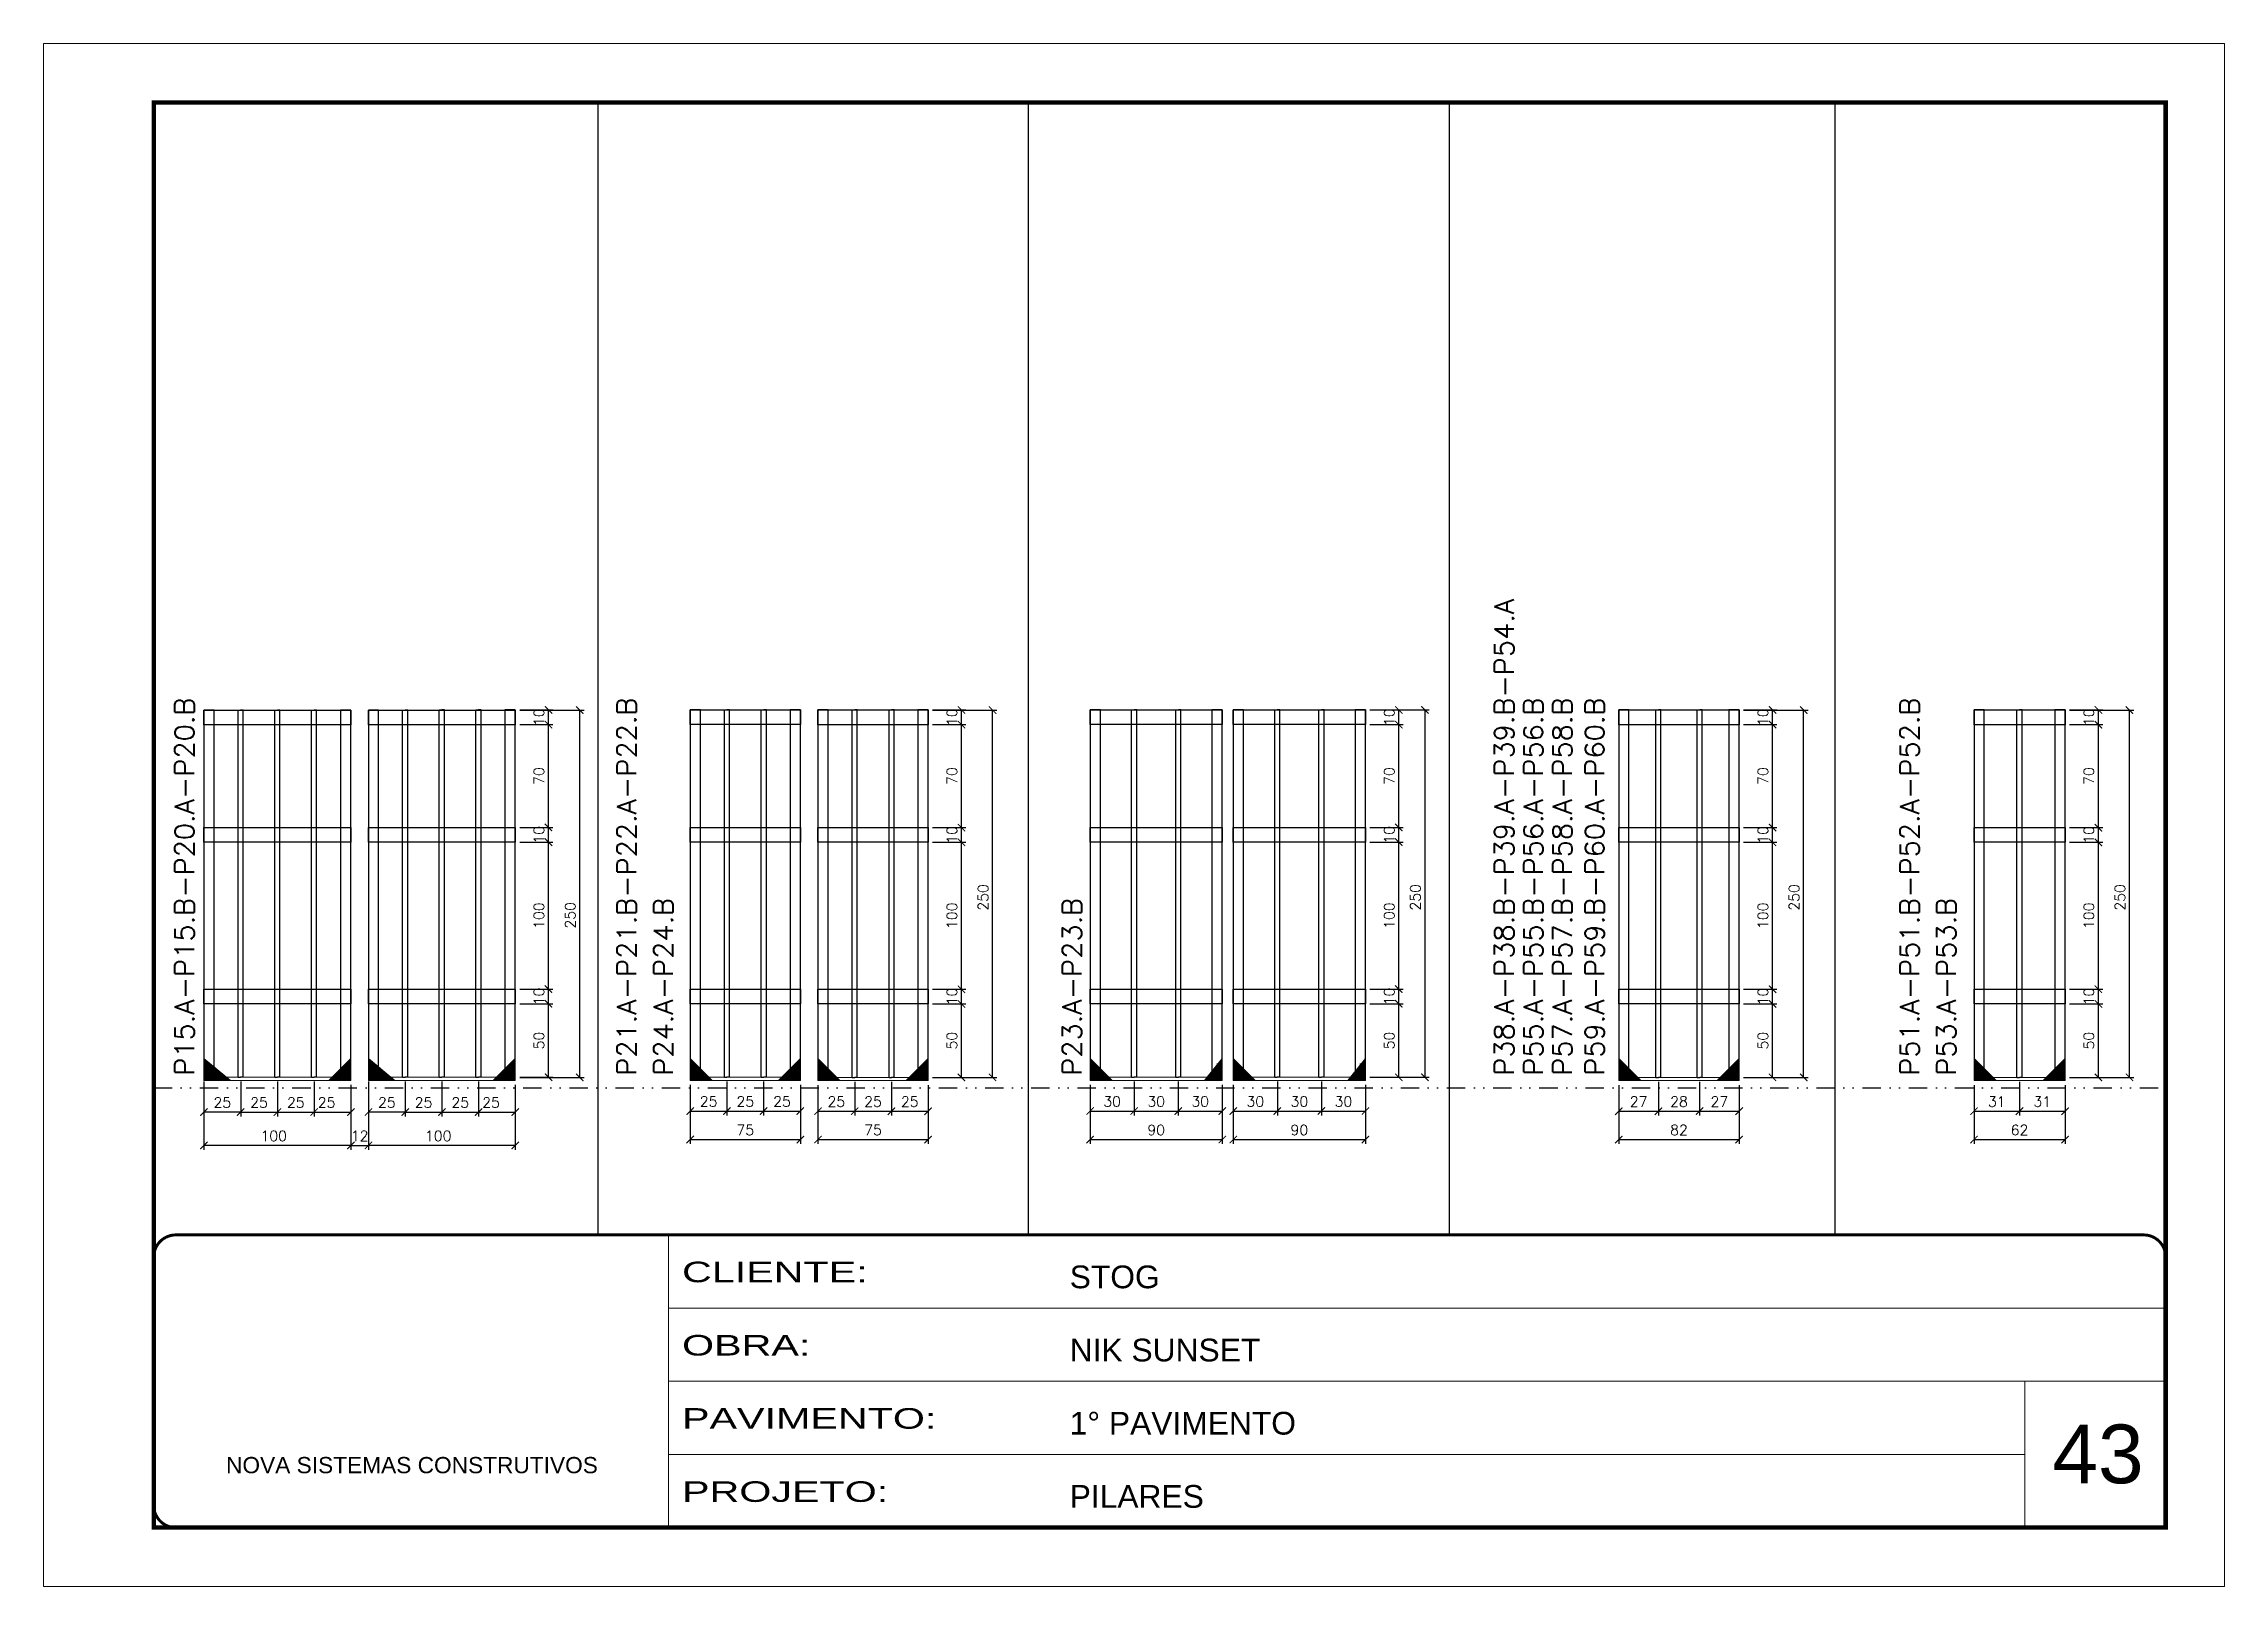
# Model space of a CAD drawing. Header units: millimetres. Extents: x 787 to 8287, y -592 to 17063.
# Drawn here: x 4595 to 6080, y -592 to 458 of the extents above; entities that cross this region are included whole.
import ezdxf

# ---------------------------------------------------------------- set-up
doc = ezdxf.new("R2010")
doc.units = ezdxf.units.MM
for name, pattern in [('CONTINUO', [0]), ('DASHED', [0.75, 0.5, -0.25]), ('DIVIDE2', [0.625, 0.25, -0.125, 0, -0.125, 0, -0.125]), ('HIDDEN', [0.375, 0.25, -0.125])]:
    doc.linetypes.add(name, pattern=pattern)
for name, color, linetype, lineweight in [('CARIMBO', 255, 'Continuous', 9), ('Folhas', 255, 'Continuous', 9), ('Madeira', 126, 'Continuous', 18), ('Sarr 2.2x7', 40, 'Continuous', 9), ('SARRAFO DE PRESSAO', 251, 'DASHED', 9), ('Texto Seção', 7, 'Continuous', 15)]:
    doc.layers.add(name, color=color, linetype=linetype, lineweight=lineweight)
for name, color, linetype in [('COTA', 241, 'Continuous'), ('Nível', 160, 'Continuous'), ('SARR_2.2x10', 60, 'Continuous'), ('SARR_3.5x7', 81, 'Continuous'), ('SARR_7x7', 40, 'Continuous'), ('Texto Nível', 251, 'Continuous')]:
    doc.layers.add(name, color=color, linetype=linetype)
doc.styles.add('ARIAL', font='arial.ttf')
doc.styles.add('REGUA-120', font='ROMANS.shx', dxfattribs={"height": 15})
doc.styles.add('ROMANS', font='romans.shx')
doc.styles.add('Tecnologia', font='')
doc.styles.get('Tecnologia').set_extended_font_data('Forgotten Futurist')
doc.dimstyles.new('Cota Paínel', dxfattribs={"dimtxt": 7, "dimasz": 5, "dimexe": 3, "dimexo": 3, "dimgap": 3, "dimtad": 1, "dimdec": 1, "dimzin": 12, "dimdsep": 46, "dimtxsty": 'ROMANS', "dimblk": 'ARCHTICK', "dimcen": 0, "dimclrd": 4, "dimclre": 4, "dimclrt": 1, "dimadec": 1, "dimazin": 3, "dimtfac": 1, "dimtdec": 1, "dimtmove": 0, "dimatfit": 3, "dimldrblk": 'OBLIQUE', "dimfxl": 0, "dimtolj": 1, "dimtzin": 12, "dimarcsym": 0})

msp = doc.modelspace()

# ---------------------------------------------------------------- texts
at = {"layer": 'CARIMBO', "style": 'ARIAL'}
msp.add_text('43', height=40, dxfattribs=at).set_placement((5963.36, -521.46))
at = {"layer": 'Texto Seção', "style": 'REGUA-120', "width": 1.05}
for s, p in [('P38.A-P38.B-P39.A-P39.B-P54.A', (5596.55, -244.03)), ('P15.A-P15.B-P20.A-P20.B', (4697.96, -244.03)), ('P21.A-P21.B-P22.A-P22.B', (4998.99, -244.03)), ('P55.A-P55.B-P56.A-P56.B', (5616.38, -244.03)), ('P57.A-P57.B-P58.A-P58.B', (5636.21, -244.03)), ('P59.A-P59.B-P60.A-P60.B', (5658.18, -244.03)), ('P51.A-P51.B-P52.A-P52.B', (5872.64, -244.03)), ('P24.A-P24.B', (5023.99, -244.03)), ('P23.A-P23.B', (5302.26, -244.03)), ('P53.A-P53.B', (5897.63, -244.03))]:
    msp.add_text(s, height=13, rotation=90, dxfattribs=at).set_placement(p)

# ---------------------------------------------------------------- blocks, each defined once
blk = doc.blocks.new('9999999999')
at = {"color": 30, "linetype": 'CONTINUO'}
for p, q in [((98564.6, 34230.2), (98564.6, 34429.4)), ((98564.6, 34379.6), (99584, 34379.6)), ((98564.6, 34329.8), (99488, 34329.8)), ((99584, 34329.8), (99488, 34329.8)), ((99488, 34329.8), (99488, 34230.2)), ((98564.6, 34280), (99488, 34280))]:
    blk.add_line(p, q, dxfattribs=at)
at = {"color": 30, "linetype": 'CONTINUO', "const_width": 2}
blk.add_lwpolyline([(99584, 34230.2), (99584, 34414.4, 0.414214), (99569, 34429.4), (98229, 34429.4, 0.414214), (98214, 34414.4), (98214, 34245.2, 0.414214), (98229, 34230.2), (99584, 34230.2)], format="xyb", dxfattribs=at)
at = {"layer": 'Folhas'}
blk.add_lwpolyline([(98139, 34190.2), (99624, 34190.2), (99624, 35240.2), (98139, 35240.2)], close=True, dxfattribs=at)
at = {"layer": 'Folhas', "color": 30, "const_width": 3}
blk.add_lwpolyline([(98214, 34230.2), (99584, 34230.2), (99584, 35200.2), (98214, 35200.2)], close=True, dxfattribs=at)
at = {"color": 7, "linetype": 'Continuous', "ltscale": 5, "style": 'ARIAL'}
for s, height, p in [('STOG', 15.48, (98837.7, 34393.1)), ('NIK SUNSET', 15.48, (98837.7, 34343.3)), ('1° PAVIMENTO', 15.483, (98837.7, 34293.5)), ('NOVA SISTEMAS CONSTRUTIVOS', 11.059, (98263.2, 34267.2)), ('PILARES', 15.48, (98837.7, 34243.7))]:
    blk.add_text(s, height=height, dxfattribs=at).set_placement(p)
at = {"layer": 'Folhas', "color": 7, "style": 'Tecnologia', "width": 1.5}
for s, p in [('CLIENTE:', (98573.7, 34397.2)), ('OBRA:', (98573.7, 34347.3)), ('PAVIMENTO:', (98573.7, 34297.5)), ('PROJETO:', (98573.7, 34247.7))]:
    blk.add_text(s, height=14, dxfattribs=at).set_placement(p)
blk = doc.blocks.new('_ArchTick')
at = {"color": 0, "linetype": 'ByBlock', "const_width": 0.15}
blk.add_lwpolyline([(-0.5, -0.5), (0.5, 0.5)], dxfattribs=at)
blk = doc.blocks.new('*D1016')
at = {"layer": 'COTA', "color": 4, "lineweight": -2}
for p, q in [((4816.7, -263.3), (4816.7, -294.5)), ((4916.7, -263.3), (4916.7, -294.5)), ((4916.7, -291.5), (4816.7, -291.5))]:
    blk.add_line(p, q, dxfattribs=at)
at = {"layer": 'Defpoints', "color": 0}
for p in [(4816.7, -260.3), (4916.7, -260.3), (4816.7, -291.5)]:
    blk.add_point(p, dxfattribs=at)
at = {"layer": 'COTA', "color": 4, "lineweight": -2, "xscale": 5, "yscale": 5, "zscale": 5, "rotation": 180}
blk.add_blockref('_ArchTick', (4816.7, -291.5), dxfattribs=at)
at = {"layer": 'COTA', "color": 4, "lineweight": -2, "xscale": 5, "yscale": 5, "zscale": 5}
blk.add_blockref('_ArchTick', (4916.7, -291.5), dxfattribs=at)
at = {"layer": 'COTA', "color": 1, "insert": (4864.2, -285), "char_height": 7, "attachment_point": 5, "style": 'ROMANS'}
blk.add_mtext('\\A1;100', dxfattribs=at)
blk = doc.blocks.new('_Oblique')
at = {"color": 0, "linetype": 'ByBlock', "lineweight": -2}
blk.add_line((-0.5, -0.5), (0.5, 0.5), dxfattribs=at)
blk = doc.blocks.new('*D1017')
at = {"layer": 'COTA', "color": 4, "lineweight": -2}
for p, q in [((4816.7, -248.1), (4816.7, -271.8)), ((4841.7, -248.1), (4841.7, -271.8)), ((4841.7, -268.8), (4816.7, -268.8))]:
    blk.add_line(p, q, dxfattribs=at)
at = {"layer": 'Defpoints', "color": 0}
for p in [(4816.7, -245.1), (4841.7, -245.1), (4816.7, -268.8)]:
    blk.add_point(p, dxfattribs=at)
at = {"layer": 'COTA', "color": 4, "lineweight": -2, "xscale": 5, "yscale": 5, "zscale": 5, "rotation": 180}
blk.add_blockref('_ArchTick', (4816.7, -268.8), dxfattribs=at)
at = {"layer": 'COTA', "color": 4, "lineweight": -2, "xscale": 5, "yscale": 5, "zscale": 5}
blk.add_blockref('_ArchTick', (4841.7, -268.8), dxfattribs=at)
at = {"layer": 'COTA', "color": 1, "insert": (4829.2, -262.3), "char_height": 7, "attachment_point": 5, "style": 'ROMANS'}
blk.add_mtext('\\A1;25', dxfattribs=at)
blk = doc.blocks.new('*D1018')
at = {"layer": 'COTA', "color": 4, "lineweight": -2}
for p, q in [((4891.7, -248.1), (4891.7, -271.8)), ((4916.7, -250.3), (4916.7, -271.8)), ((4891.7, -268.8), (4916.7, -268.8))]:
    blk.add_line(p, q, dxfattribs=at)
at = {"layer": 'Defpoints', "color": 0}
for p in [(4891.7, -245.1), (4916.7, -247.3), (4916.7, -268.8)]:
    blk.add_point(p, dxfattribs=at)
at = {"layer": 'COTA', "color": 4, "lineweight": -2, "xscale": 5, "yscale": 5, "zscale": 5, "rotation": 180}
blk.add_blockref('_ArchTick', (4891.7, -268.8), dxfattribs=at)
at = {"layer": 'COTA', "color": 4, "lineweight": -2, "xscale": 5, "yscale": 5, "zscale": 5}
blk.add_blockref('_ArchTick', (4916.7, -268.8), dxfattribs=at)
at = {"layer": 'COTA', "color": 1, "insert": (4900.2, -262.3), "char_height": 7, "attachment_point": 5, "style": 'ROMANS'}
blk.add_mtext('\\A1;25', dxfattribs=at)
blk = doc.blocks.new('*D1019')
at = {"layer": 'COTA', "color": 4, "lineweight": -2}
for p, q in [((4841.7, -248.1), (4841.7, -271.8)), ((4866.7, -248.1), (4866.7, -271.8)), ((4841.7, -268.8), (4866.7, -268.8))]:
    blk.add_line(p, q, dxfattribs=at)
at = {"layer": 'Defpoints', "color": 0}
for p in [(4841.7, -245.1), (4866.7, -245.1), (4866.7, -268.8)]:
    blk.add_point(p, dxfattribs=at)
at = {"layer": 'COTA', "color": 4, "lineweight": -2, "xscale": 5, "yscale": 5, "zscale": 5, "rotation": 180}
blk.add_blockref('_ArchTick', (4841.7, -268.8), dxfattribs=at)
at = {"layer": 'COTA', "color": 4, "lineweight": -2, "xscale": 5, "yscale": 5, "zscale": 5}
blk.add_blockref('_ArchTick', (4866.7, -268.8), dxfattribs=at)
at = {"layer": 'COTA', "color": 1, "insert": (4854.2, -262.3), "char_height": 7, "attachment_point": 5, "style": 'ROMANS'}
blk.add_mtext('\\A1;25', dxfattribs=at)
blk = doc.blocks.new('*D1020')
at = {"layer": 'COTA', "color": 4, "lineweight": -2}
for p, q in [((4919.7, -195.1), (4942.3, -195.1)), ((4939.3, -245.1), (4939.3, -195.1)), ((4919.7, -245.1), (4942.3, -245.1))]:
    blk.add_line(p, q, dxfattribs=at)
at = {"layer": 'Defpoints', "color": 0}
for p in [(4916.7, -195.1), (4939.3, -195.1), (4916.7, -245.1)]:
    blk.add_point(p, dxfattribs=at)
at = {"layer": 'COTA', "color": 4, "lineweight": -2, "xscale": 5, "yscale": 5, "zscale": 5}
for p, rotation in [((4939.3, -195.1), 90), ((4939.3, -245.1), 270)]:
    blk.add_blockref('_ArchTick', p, dxfattribs=dict(at, rotation=rotation))
at = {"layer": 'COTA', "color": 1, "insert": (4932.8, -220.1), "char_height": 7, "attachment_point": 5, "rotation": 90, "style": 'ROMANS'}
blk.add_mtext('\\A1;50', dxfattribs=at)
blk = doc.blocks.new('*D1021')
at = {"layer": 'COTA', "color": 4, "lineweight": -2}
for p, q in [((4866.7, -248.1), (4866.7, -271.8)), ((4891.7, -248.1), (4891.7, -271.8)), ((4866.7, -268.8), (4891.7, -268.8))]:
    blk.add_line(p, q, dxfattribs=at)
at = {"layer": 'Defpoints', "color": 0}
for p in [(4866.7, -245.1), (4891.7, -245.1), (4891.7, -268.8)]:
    blk.add_point(p, dxfattribs=at)
at = {"layer": 'COTA', "color": 4, "lineweight": -2, "xscale": 5, "yscale": 5, "zscale": 5, "rotation": 180}
blk.add_blockref('_ArchTick', (4866.7, -268.8), dxfattribs=at)
at = {"layer": 'COTA', "color": 4, "lineweight": -2, "xscale": 5, "yscale": 5, "zscale": 5}
blk.add_blockref('_ArchTick', (4891.7, -268.8), dxfattribs=at)
at = {"layer": 'COTA', "color": 1, "insert": (4879.2, -262.3), "char_height": 7, "attachment_point": 5, "style": 'ROMANS'}
blk.add_mtext('\\A1;25', dxfattribs=at)
blk = doc.blocks.new('*D1022')
at = {"layer": 'COTA', "color": 4, "lineweight": -2}
for p, q in [((4919.7, -185.1), (4942.3, -185.1)), ((4939.3, -195.1), (4939.3, -185.1)), ((4919.7, -195.1), (4942.3, -195.1))]:
    blk.add_line(p, q, dxfattribs=at)
at = {"layer": 'Defpoints', "color": 0}
for p in [(4916.7, -185.1), (4939.3, -185.1), (4916.7, -195.1)]:
    blk.add_point(p, dxfattribs=at)
at = {"layer": 'COTA', "color": 4, "lineweight": -2, "xscale": 5, "yscale": 5, "zscale": 5}
for p, rotation in [((4939.3, -185.1), 90), ((4939.3, -195.1), 270)]:
    blk.add_blockref('_ArchTick', p, dxfattribs=dict(at, rotation=rotation))
at = {"layer": 'COTA', "color": 1, "insert": (4932.8, -190.1), "char_height": 7, "attachment_point": 5, "rotation": 90, "style": 'ROMANS'}
blk.add_mtext('\\A1;10', dxfattribs=at)
blk = doc.blocks.new('*D1023')
at = {"layer": 'COTA', "color": 4, "lineweight": -2}
for p, q in [((4919.7, -85.1), (4942.3, -85.1)), ((4939.3, -185.1), (4939.3, -85.1)), ((4919.7, -185.1), (4942.3, -185.1))]:
    blk.add_line(p, q, dxfattribs=at)
at = {"layer": 'Defpoints', "color": 0}
for p in [(4916.7, -85.1), (4939.3, -85.1), (4916.7, -185.1)]:
    blk.add_point(p, dxfattribs=at)
at = {"layer": 'COTA', "color": 4, "lineweight": -2, "xscale": 5, "yscale": 5, "zscale": 5}
for p, rotation in [((4939.3, -85.1), 90), ((4939.3, -185.1), 270)]:
    blk.add_blockref('_ArchTick', p, dxfattribs=dict(at, rotation=rotation))
at = {"layer": 'COTA', "color": 1, "insert": (4932.8, -135.1), "char_height": 7, "attachment_point": 5, "rotation": 90, "style": 'ROMANS'}
blk.add_mtext('\\A1;100', dxfattribs=at)
blk = doc.blocks.new('*D1024')
at = {"layer": 'COTA', "color": 4, "lineweight": -2}
for p, q in [((4919.7, -75.1), (4942.3, -75.1)), ((4919.7, -85.1), (4942.3, -85.1)), ((4939.3, -85.1), (4939.3, -75.1))]:
    blk.add_line(p, q, dxfattribs=at)
at = {"layer": 'Defpoints', "color": 0}
for p in [(4916.7, -75.1), (4916.7, -85.1), (4939.3, -75.1)]:
    blk.add_point(p, dxfattribs=at)
at = {"layer": 'COTA', "color": 4, "lineweight": -2, "xscale": 5, "yscale": 5, "zscale": 5}
for p, rotation in [((4939.3, -75.1), 90), ((4939.3, -85.1), 270)]:
    blk.add_blockref('_ArchTick', p, dxfattribs=dict(at, rotation=rotation))
at = {"layer": 'COTA', "color": 1, "insert": (4932.8, -80.1), "char_height": 7, "attachment_point": 5, "rotation": 90, "style": 'ROMANS'}
blk.add_mtext('\\A1;10', dxfattribs=at)
blk = doc.blocks.new('*D1025')
at = {"layer": 'COTA', "color": 4, "lineweight": -2}
for p, q in [((4919.7, -5.1), (4942.3, -5.1)), ((4939.3, -75.1), (4939.3, -5.1)), ((4919.7, -75.1), (4942.3, -75.1))]:
    blk.add_line(p, q, dxfattribs=at)
at = {"layer": 'Defpoints', "color": 0}
for p in [(4916.7, -5.1), (4939.3, -5.1), (4916.7, -75.1)]:
    blk.add_point(p, dxfattribs=at)
at = {"layer": 'COTA', "color": 4, "lineweight": -2, "xscale": 5, "yscale": 5, "zscale": 5}
for p, rotation in [((4939.3, -5.1), 90), ((4939.3, -75.1), 270)]:
    blk.add_blockref('_ArchTick', p, dxfattribs=dict(at, rotation=rotation))
at = {"layer": 'COTA', "color": 1, "insert": (4932.8, -40.1), "char_height": 7, "attachment_point": 5, "rotation": 90, "style": 'ROMANS'}
blk.add_mtext('\\A1;70', dxfattribs=at)
blk = doc.blocks.new('*D1026')
at = {"layer": 'COTA', "color": 4, "lineweight": -2}
for p, q in [((4919.7, 4.9), (4942.3, 4.9)), ((4939.3, -5.1), (4939.3, 4.9)), ((4919.7, -5.1), (4942.3, -5.1))]:
    blk.add_line(p, q, dxfattribs=at)
at = {"layer": 'Defpoints', "color": 0}
for p in [(4916.7, 4.9), (4939.3, 4.9), (4916.7, -5.1)]:
    blk.add_point(p, dxfattribs=at)
at = {"layer": 'COTA', "color": 4, "lineweight": -2, "xscale": 5, "yscale": 5, "zscale": 5}
for p, rotation in [((4939.3, 4.9), 90), ((4939.3, -5.1), 270)]:
    blk.add_blockref('_ArchTick', p, dxfattribs=dict(at, rotation=rotation))
at = {"layer": 'COTA', "color": 1, "insert": (4932.8, -0.1), "char_height": 7, "attachment_point": 5, "rotation": 90, "style": 'ROMANS'}
blk.add_mtext('\\A1;10', dxfattribs=at)
blk = doc.blocks.new('*D1027')
at = {"layer": 'COTA', "color": 4, "lineweight": -2}
for p, q in [((4919.7, 4.8), (4963.6, 4.8)), ((4960.6, -245.2), (4960.6, 4.8)), ((4919.7, -245.2), (4963.6, -245.2))]:
    blk.add_line(p, q, dxfattribs=at)
at = {"layer": 'Defpoints', "color": 0}
for p in [(4916.7, 4.8), (4960.6, 4.8), (4916.7, -245.2)]:
    blk.add_point(p, dxfattribs=at)
at = {"layer": 'COTA', "color": 4, "lineweight": -2, "xscale": 5, "yscale": 5, "zscale": 5}
for p, rotation in [((4960.6, 4.8), 90), ((4960.6, -245.2), 270)]:
    blk.add_blockref('_ArchTick', p, dxfattribs=dict(at, rotation=rotation))
at = {"layer": 'COTA', "color": 1, "insert": (4954.1, -134.9), "char_height": 7, "attachment_point": 5, "rotation": 90, "style": 'ROMANS'}
blk.add_mtext('\\A1;250', dxfattribs=at)
blk = doc.blocks.new('*D1028')
at = {"layer": 'COTA', "color": 4, "lineweight": -2}
for p, q in [((4704.7, -263.3), (4704.7, -294.5)), ((4804.7, -263.3), (4804.7, -294.5)), ((4804.7, -291.5), (4704.7, -291.5))]:
    blk.add_line(p, q, dxfattribs=at)
at = {"layer": 'Defpoints', "color": 0}
for p in [(4704.7, -260.3), (4804.7, -260.3), (4704.7, -291.5)]:
    blk.add_point(p, dxfattribs=at)
at = {"layer": 'COTA', "color": 4, "lineweight": -2, "xscale": 5, "yscale": 5, "zscale": 5, "rotation": 180}
blk.add_blockref('_ArchTick', (4704.7, -291.5), dxfattribs=at)
at = {"layer": 'COTA', "color": 4, "lineweight": -2, "xscale": 5, "yscale": 5, "zscale": 5}
blk.add_blockref('_ArchTick', (4804.7, -291.5), dxfattribs=at)
at = {"layer": 'COTA', "color": 1, "insert": (4752.2, -285), "char_height": 7, "attachment_point": 5, "style": 'ROMANS'}
blk.add_mtext('\\A1;100', dxfattribs=at)
blk = doc.blocks.new('*D1029')
at = {"layer": 'COTA', "color": 4, "lineweight": -2}
for p, q in [((4704.7, -248.1), (4704.7, -271.8)), ((4729.7, -248.1), (4729.7, -271.8)), ((4729.7, -268.8), (4704.7, -268.8))]:
    blk.add_line(p, q, dxfattribs=at)
at = {"layer": 'Defpoints', "color": 0}
for p in [(4704.7, -245.1), (4729.7, -245.1), (4704.7, -268.8)]:
    blk.add_point(p, dxfattribs=at)
at = {"layer": 'COTA', "color": 4, "lineweight": -2, "xscale": 5, "yscale": 5, "zscale": 5, "rotation": 180}
blk.add_blockref('_ArchTick', (4704.7, -268.8), dxfattribs=at)
at = {"layer": 'COTA', "color": 4, "lineweight": -2, "xscale": 5, "yscale": 5, "zscale": 5}
blk.add_blockref('_ArchTick', (4729.7, -268.8), dxfattribs=at)
at = {"layer": 'COTA', "color": 1, "insert": (4717.2, -262.3), "char_height": 7, "attachment_point": 5, "style": 'ROMANS'}
blk.add_mtext('\\A1;25', dxfattribs=at)
blk = doc.blocks.new('*D1030')
at = {"layer": 'COTA', "color": 4, "lineweight": -2}
for p, q in [((4779.7, -248.1), (4779.7, -271.8)), ((4804.7, -250.3), (4804.7, -271.8)), ((4779.7, -268.8), (4804.7, -268.8))]:
    blk.add_line(p, q, dxfattribs=at)
at = {"layer": 'Defpoints', "color": 0}
for p in [(4779.7, -245.1), (4804.7, -247.3), (4804.7, -268.8)]:
    blk.add_point(p, dxfattribs=at)
at = {"layer": 'COTA', "color": 4, "lineweight": -2, "xscale": 5, "yscale": 5, "zscale": 5, "rotation": 180}
blk.add_blockref('_ArchTick', (4779.7, -268.8), dxfattribs=at)
at = {"layer": 'COTA', "color": 4, "lineweight": -2, "xscale": 5, "yscale": 5, "zscale": 5}
blk.add_blockref('_ArchTick', (4804.7, -268.8), dxfattribs=at)
at = {"layer": 'COTA', "color": 1, "insert": (4788.2, -262.3), "char_height": 7, "attachment_point": 5, "style": 'ROMANS'}
blk.add_mtext('\\A1;25', dxfattribs=at)
blk = doc.blocks.new('*D1031')
at = {"layer": 'COTA', "color": 4, "lineweight": -2}
for p, q in [((4729.7, -248.1), (4729.7, -271.8)), ((4754.7, -248.1), (4754.7, -271.8)), ((4729.7, -268.8), (4754.7, -268.8))]:
    blk.add_line(p, q, dxfattribs=at)
at = {"layer": 'Defpoints', "color": 0}
for p in [(4729.7, -245.1), (4754.7, -245.1), (4754.7, -268.8)]:
    blk.add_point(p, dxfattribs=at)
at = {"layer": 'COTA', "color": 4, "lineweight": -2, "xscale": 5, "yscale": 5, "zscale": 5, "rotation": 180}
blk.add_blockref('_ArchTick', (4729.7, -268.8), dxfattribs=at)
at = {"layer": 'COTA', "color": 4, "lineweight": -2, "xscale": 5, "yscale": 5, "zscale": 5}
blk.add_blockref('_ArchTick', (4754.7, -268.8), dxfattribs=at)
at = {"layer": 'COTA', "color": 1, "insert": (4742.2, -262.3), "char_height": 7, "attachment_point": 5, "style": 'ROMANS'}
blk.add_mtext('\\A1;25', dxfattribs=at)
blk = doc.blocks.new('*D1032')
at = {"layer": 'COTA', "color": 4, "lineweight": -2}
for p, q in [((4754.7, -248.1), (4754.7, -271.8)), ((4779.7, -248.1), (4779.7, -271.8)), ((4754.7, -268.8), (4779.7, -268.8))]:
    blk.add_line(p, q, dxfattribs=at)
at = {"layer": 'Defpoints', "color": 0}
for p in [(4754.7, -245.1), (4779.7, -245.1), (4779.7, -268.8)]:
    blk.add_point(p, dxfattribs=at)
at = {"layer": 'COTA', "color": 4, "lineweight": -2, "xscale": 5, "yscale": 5, "zscale": 5, "rotation": 180}
blk.add_blockref('_ArchTick', (4754.7, -268.8), dxfattribs=at)
at = {"layer": 'COTA', "color": 4, "lineweight": -2, "xscale": 5, "yscale": 5, "zscale": 5}
blk.add_blockref('_ArchTick', (4779.7, -268.8), dxfattribs=at)
at = {"layer": 'COTA', "color": 1, "insert": (4767.2, -262.3), "char_height": 7, "attachment_point": 5, "style": 'ROMANS'}
blk.add_mtext('\\A1;25', dxfattribs=at)
blk = doc.blocks.new('*D1410')
at = {"layer": 'COTA', "color": 4, "lineweight": -2}
for p, q in [((4804.7, -250.3), (4804.7, -294.5)), ((4816.7, -250.3), (4816.7, -294.5)), ((4804.7, -291.5), (4816.7, -291.5))]:
    blk.add_line(p, q, dxfattribs=at)
at = {"layer": 'Defpoints', "color": 0}
for p in [(4804.7, -247.3), (4816.7, -247.3), (4816.7, -291.5)]:
    blk.add_point(p, dxfattribs=at)
at = {"layer": 'COTA', "color": 4, "lineweight": -2, "xscale": 5, "yscale": 5, "zscale": 5, "rotation": 180}
blk.add_blockref('_ArchTick', (4804.7, -291.5), dxfattribs=at)
at = {"layer": 'COTA', "color": 4, "lineweight": -2, "xscale": 5, "yscale": 5, "zscale": 5}
blk.add_blockref('_ArchTick', (4816.7, -291.5), dxfattribs=at)
at = {"layer": 'COTA', "color": 1, "insert": (4810.7, -285), "char_height": 7, "attachment_point": 5, "style": 'ROMANS'}
blk.add_mtext('\\A1;12', dxfattribs=at)
blk = doc.blocks.new('*D1033')
at = {"layer": 'COTA', "color": 4, "lineweight": -2}
for p, q in [((5035.8, -250.3), (5035.8, -271.1)), ((5060.8, -248.1), (5060.8, -271.1)), ((5035.8, -268.1), (5060.8, -268.1))]:
    blk.add_line(p, q, dxfattribs=at)
at = {"layer": 'Defpoints', "color": 0}
for p in [(5035.8, -247.3), (5060.8, -245.1), (5060.8, -268.1)]:
    blk.add_point(p, dxfattribs=at)
at = {"layer": 'COTA', "color": 4, "lineweight": -2, "xscale": 5, "yscale": 5, "zscale": 5, "rotation": 180}
blk.add_blockref('_ArchTick', (5035.8, -268.1), dxfattribs=at)
at = {"layer": 'COTA', "color": 4, "lineweight": -2, "xscale": 5, "yscale": 5, "zscale": 5}
blk.add_blockref('_ArchTick', (5060.8, -268.1), dxfattribs=at)
at = {"layer": 'COTA', "color": 1, "insert": (5048.3, -261.6), "char_height": 7, "attachment_point": 5, "style": 'ROMANS'}
blk.add_mtext('\\A1;25', dxfattribs=at)
blk = doc.blocks.new('*D1034')
at = {"layer": 'COTA', "color": 4, "lineweight": -2}
for p, q in [((5060.8, -248.1), (5060.8, -271.1)), ((5085.8, -248.1), (5085.8, -271.1)), ((5060.8, -268.1), (5085.8, -268.1))]:
    blk.add_line(p, q, dxfattribs=at)
at = {"layer": 'Defpoints', "color": 0}
for p in [(5060.8, -245.1), (5085.8, -245.1), (5085.8, -268.1)]:
    blk.add_point(p, dxfattribs=at)
at = {"layer": 'COTA', "color": 4, "lineweight": -2, "xscale": 5, "yscale": 5, "zscale": 5, "rotation": 180}
blk.add_blockref('_ArchTick', (5060.8, -268.1), dxfattribs=at)
at = {"layer": 'COTA', "color": 4, "lineweight": -2, "xscale": 5, "yscale": 5, "zscale": 5}
blk.add_blockref('_ArchTick', (5085.8, -268.1), dxfattribs=at)
at = {"layer": 'COTA', "color": 1, "insert": (5073.3, -261.6), "char_height": 7, "attachment_point": 5, "style": 'ROMANS'}
blk.add_mtext('\\A1;25', dxfattribs=at)
blk = doc.blocks.new('*D1035')
at = {"layer": 'COTA', "color": 4, "lineweight": -2}
for p, q in [((5085.8, -248.1), (5085.8, -271.1)), ((5110.8, -250.3), (5110.8, -271.1)), ((5085.8, -268.1), (5110.8, -268.1))]:
    blk.add_line(p, q, dxfattribs=at)
at = {"layer": 'Defpoints', "color": 0}
for p in [(5085.8, -245.1), (5110.8, -247.3), (5110.8, -268.1)]:
    blk.add_point(p, dxfattribs=at)
at = {"layer": 'COTA', "color": 4, "lineweight": -2, "xscale": 5, "yscale": 5, "zscale": 5, "rotation": 180}
blk.add_blockref('_ArchTick', (5085.8, -268.1), dxfattribs=at)
at = {"layer": 'COTA', "color": 4, "lineweight": -2, "xscale": 5, "yscale": 5, "zscale": 5}
blk.add_blockref('_ArchTick', (5110.8, -268.1), dxfattribs=at)
at = {"layer": 'COTA', "color": 1, "insert": (5098.3, -261.6), "char_height": 7, "attachment_point": 5, "style": 'ROMANS'}
blk.add_mtext('\\A1;25', dxfattribs=at)
blk = doc.blocks.new('*D1036')
at = {"layer": 'COTA', "color": 4, "lineweight": -2}
for p, q in [((5035.8, -250.3), (5035.8, -290.5)), ((5110.8, -250.3), (5110.8, -290.5)), ((5035.8, -287.5), (5110.8, -287.5))]:
    blk.add_line(p, q, dxfattribs=at)
at = {"layer": 'Defpoints', "color": 0}
for p in [(5035.8, -247.3), (5110.8, -247.3), (5110.8, -287.5)]:
    blk.add_point(p, dxfattribs=at)
at = {"layer": 'COTA', "color": 4, "lineweight": -2, "xscale": 5, "yscale": 5, "zscale": 5, "rotation": 180}
blk.add_blockref('_ArchTick', (5035.8, -287.5), dxfattribs=at)
at = {"layer": 'COTA', "color": 4, "lineweight": -2, "xscale": 5, "yscale": 5, "zscale": 5}
blk.add_blockref('_ArchTick', (5110.8, -287.5), dxfattribs=at)
at = {"layer": 'COTA', "color": 1, "insert": (5073.3, -281), "char_height": 7, "attachment_point": 5, "style": 'ROMANS'}
blk.add_mtext('\\A1;75', dxfattribs=at)
blk = doc.blocks.new('*D1037')
at = {"layer": 'COTA', "color": 4, "lineweight": -2}
for p, q in [((5122.8, -250.4), (5122.8, -271.2)), ((5147.8, -248.2), (5147.8, -271.2)), ((5122.8, -268.2), (5147.8, -268.2))]:
    blk.add_line(p, q, dxfattribs=at)
at = {"layer": 'Defpoints', "color": 0}
for p in [(5122.8, -247.4), (5147.8, -245.2), (5147.8, -268.2)]:
    blk.add_point(p, dxfattribs=at)
at = {"layer": 'COTA', "color": 4, "lineweight": -2, "xscale": 5, "yscale": 5, "zscale": 5, "rotation": 180}
blk.add_blockref('_ArchTick', (5122.8, -268.2), dxfattribs=at)
at = {"layer": 'COTA', "color": 4, "lineweight": -2, "xscale": 5, "yscale": 5, "zscale": 5}
blk.add_blockref('_ArchTick', (5147.8, -268.2), dxfattribs=at)
at = {"layer": 'COTA', "color": 1, "insert": (5135.3, -261.7), "char_height": 7, "attachment_point": 5, "style": 'ROMANS'}
blk.add_mtext('\\A1;25', dxfattribs=at)
blk = doc.blocks.new('*D1038')
at = {"layer": 'COTA', "color": 4, "lineweight": -2}
for p, q in [((5147.8, -248.2), (5147.8, -271.2)), ((5172.8, -248.2), (5172.8, -271.2)), ((5147.8, -268.2), (5172.8, -268.2))]:
    blk.add_line(p, q, dxfattribs=at)
at = {"layer": 'Defpoints', "color": 0}
for p in [(5147.8, -245.2), (5172.8, -245.2), (5172.8, -268.2)]:
    blk.add_point(p, dxfattribs=at)
at = {"layer": 'COTA', "color": 4, "lineweight": -2, "xscale": 5, "yscale": 5, "zscale": 5, "rotation": 180}
blk.add_blockref('_ArchTick', (5147.8, -268.2), dxfattribs=at)
at = {"layer": 'COTA', "color": 4, "lineweight": -2, "xscale": 5, "yscale": 5, "zscale": 5}
blk.add_blockref('_ArchTick', (5172.8, -268.2), dxfattribs=at)
at = {"layer": 'COTA', "color": 1, "insert": (5160.3, -261.7), "char_height": 7, "attachment_point": 5, "style": 'ROMANS'}
blk.add_mtext('\\A1;25', dxfattribs=at)
blk = doc.blocks.new('*D1039')
at = {"layer": 'COTA', "color": 4, "lineweight": -2}
for p, q in [((5172.8, -248.2), (5172.8, -271.2)), ((5197.8, -250.4), (5197.8, -271.2)), ((5172.8, -268.2), (5197.8, -268.2))]:
    blk.add_line(p, q, dxfattribs=at)
at = {"layer": 'Defpoints', "color": 0}
for p in [(5172.8, -245.2), (5197.8, -247.4), (5197.8, -268.2)]:
    blk.add_point(p, dxfattribs=at)
at = {"layer": 'COTA', "color": 4, "lineweight": -2, "xscale": 5, "yscale": 5, "zscale": 5, "rotation": 180}
blk.add_blockref('_ArchTick', (5172.8, -268.2), dxfattribs=at)
at = {"layer": 'COTA', "color": 4, "lineweight": -2, "xscale": 5, "yscale": 5, "zscale": 5}
blk.add_blockref('_ArchTick', (5197.8, -268.2), dxfattribs=at)
at = {"layer": 'COTA', "color": 1, "insert": (5185.3, -261.7), "char_height": 7, "attachment_point": 5, "style": 'ROMANS'}
blk.add_mtext('\\A1;25', dxfattribs=at)
blk = doc.blocks.new('*D1040')
at = {"layer": 'COTA', "color": 4, "lineweight": -2}
for p, q in [((5122.8, -250.4), (5122.8, -290.5)), ((5197.8, -250.4), (5197.8, -290.5)), ((5122.8, -287.5), (5197.8, -287.5))]:
    blk.add_line(p, q, dxfattribs=at)
at = {"layer": 'Defpoints', "color": 0}
for p in [(5122.8, -247.4), (5197.8, -247.4), (5197.8, -287.5)]:
    blk.add_point(p, dxfattribs=at)
at = {"layer": 'COTA', "color": 4, "lineweight": -2, "xscale": 5, "yscale": 5, "zscale": 5, "rotation": 180}
blk.add_blockref('_ArchTick', (5122.8, -287.5), dxfattribs=at)
at = {"layer": 'COTA', "color": 4, "lineweight": -2, "xscale": 5, "yscale": 5, "zscale": 5}
blk.add_blockref('_ArchTick', (5197.8, -287.5), dxfattribs=at)
at = {"layer": 'COTA', "color": 1, "insert": (5160.3, -281), "char_height": 7, "attachment_point": 5, "style": 'ROMANS'}
blk.add_mtext('\\A1;75', dxfattribs=at)
blk = doc.blocks.new('*D1041')
at = {"layer": 'COTA', "color": 4, "lineweight": -2}
for p, q in [((5200.8, -195.2), (5223.5, -195.2)), ((5220.5, -245.2), (5220.5, -195.2)), ((5200.8, -245.2), (5223.5, -245.2))]:
    blk.add_line(p, q, dxfattribs=at)
at = {"layer": 'Defpoints', "color": 0}
for p in [(5197.8, -195.2), (5220.5, -195.2), (5197.8, -245.2)]:
    blk.add_point(p, dxfattribs=at)
at = {"layer": 'COTA', "color": 4, "lineweight": -2, "xscale": 5, "yscale": 5, "zscale": 5}
for p, rotation in [((5220.5, -195.2), 90), ((5220.5, -245.2), 270)]:
    blk.add_blockref('_ArchTick', p, dxfattribs=dict(at, rotation=rotation))
at = {"layer": 'COTA', "color": 1, "insert": (5214, -220.2), "char_height": 7, "attachment_point": 5, "rotation": 90, "style": 'ROMANS'}
blk.add_mtext('\\A1;50', dxfattribs=at)
blk = doc.blocks.new('*D1042')
at = {"layer": 'COTA', "color": 4, "lineweight": -2}
for p, q in [((5200.8, -185.2), (5223.5, -185.2)), ((5220.5, -195.2), (5220.5, -185.2)), ((5200.8, -195.2), (5223.5, -195.2))]:
    blk.add_line(p, q, dxfattribs=at)
at = {"layer": 'Defpoints', "color": 0}
for p in [(5197.8, -185.2), (5220.5, -185.2), (5197.8, -195.2)]:
    blk.add_point(p, dxfattribs=at)
at = {"layer": 'COTA', "color": 4, "lineweight": -2, "xscale": 5, "yscale": 5, "zscale": 5}
for p, rotation in [((5220.5, -185.2), 90), ((5220.5, -195.2), 270)]:
    blk.add_blockref('_ArchTick', p, dxfattribs=dict(at, rotation=rotation))
at = {"layer": 'COTA', "color": 1, "insert": (5214, -190.2), "char_height": 7, "attachment_point": 5, "rotation": 90, "style": 'ROMANS'}
blk.add_mtext('\\A1;10', dxfattribs=at)
blk = doc.blocks.new('*D1043')
at = {"layer": 'COTA', "color": 4, "lineweight": -2}
for p, q in [((5200.8, -85.2), (5223.5, -85.2)), ((5220.5, -185.2), (5220.5, -85.2)), ((5200.8, -185.2), (5223.5, -185.2))]:
    blk.add_line(p, q, dxfattribs=at)
at = {"layer": 'Defpoints', "color": 0}
for p in [(5197.8, -85.2), (5220.5, -85.2), (5197.8, -185.2)]:
    blk.add_point(p, dxfattribs=at)
at = {"layer": 'COTA', "color": 4, "lineweight": -2, "xscale": 5, "yscale": 5, "zscale": 5}
for p, rotation in [((5220.5, -85.2), 90), ((5220.5, -185.2), 270)]:
    blk.add_blockref('_ArchTick', p, dxfattribs=dict(at, rotation=rotation))
at = {"layer": 'COTA', "color": 1, "insert": (5214, -135.2), "char_height": 7, "attachment_point": 5, "rotation": 90, "style": 'ROMANS'}
blk.add_mtext('\\A1;100', dxfattribs=at)
blk = doc.blocks.new('*D1044')
at = {"layer": 'COTA', "color": 4, "lineweight": -2}
for p, q in [((5200.8, -75.2), (5223.5, -75.2)), ((5200.8, -85.2), (5223.5, -85.2)), ((5220.5, -85.2), (5220.5, -75.2))]:
    blk.add_line(p, q, dxfattribs=at)
at = {"layer": 'Defpoints', "color": 0}
for p in [(5197.8, -75.2), (5197.8, -85.2), (5220.5, -75.2)]:
    blk.add_point(p, dxfattribs=at)
at = {"layer": 'COTA', "color": 4, "lineweight": -2, "xscale": 5, "yscale": 5, "zscale": 5}
for p, rotation in [((5220.5, -75.2), 90), ((5220.5, -85.2), 270)]:
    blk.add_blockref('_ArchTick', p, dxfattribs=dict(at, rotation=rotation))
at = {"layer": 'COTA', "color": 1, "insert": (5214, -80.2), "char_height": 7, "attachment_point": 5, "rotation": 90, "style": 'ROMANS'}
blk.add_mtext('\\A1;10', dxfattribs=at)
blk = doc.blocks.new('*D1045')
at = {"layer": 'COTA', "color": 4, "lineweight": -2}
for p, q in [((5200.8, -5.1), (5223.5, -5.1)), ((5220.5, -75.2), (5220.5, -5.1)), ((5200.8, -75.2), (5223.5, -75.2))]:
    blk.add_line(p, q, dxfattribs=at)
at = {"layer": 'Defpoints', "color": 0}
for p in [(5197.8, -5.1), (5220.5, -5.1), (5197.8, -75.2)]:
    blk.add_point(p, dxfattribs=at)
at = {"layer": 'COTA', "color": 4, "lineweight": -2, "xscale": 5, "yscale": 5, "zscale": 5}
for p, rotation in [((5220.5, -5.1), 90), ((5220.5, -75.2), 270)]:
    blk.add_blockref('_ArchTick', p, dxfattribs=dict(at, rotation=rotation))
at = {"layer": 'COTA', "color": 1, "insert": (5214, -40.1), "char_height": 7, "attachment_point": 5, "rotation": 90, "style": 'ROMANS'}
blk.add_mtext('\\A1;70', dxfattribs=at)
blk = doc.blocks.new('*D1046')
at = {"layer": 'COTA', "color": 4, "lineweight": -2}
for p, q in [((5200.8, 4.8), (5244.7, 4.8)), ((5241.7, -245.2), (5241.7, 4.8)), ((5200.8, -245.2), (5244.7, -245.2))]:
    blk.add_line(p, q, dxfattribs=at)
at = {"layer": 'Defpoints', "color": 0}
for p in [(5197.8, 4.8), (5241.7, 4.8), (5197.8, -245.2)]:
    blk.add_point(p, dxfattribs=at)
at = {"layer": 'COTA', "color": 4, "lineweight": -2, "xscale": 5, "yscale": 5, "zscale": 5}
for p, rotation in [((5241.7, 4.8), 90), ((5241.7, -245.2), 270)]:
    blk.add_blockref('_ArchTick', p, dxfattribs=dict(at, rotation=rotation))
at = {"layer": 'COTA', "color": 1, "insert": (5235.2, -122.7), "char_height": 7, "attachment_point": 5, "rotation": 90, "style": 'ROMANS'}
blk.add_mtext('\\A1;250', dxfattribs=at)
blk = doc.blocks.new('*D1047')
at = {"layer": 'COTA', "color": 4, "lineweight": -2}
for p, q in [((5200.8, 4.9), (5223.5, 4.9)), ((5220.5, -5.1), (5220.5, 4.9)), ((5200.8, -5.1), (5223.5, -5.1))]:
    blk.add_line(p, q, dxfattribs=at)
at = {"layer": 'Defpoints', "color": 0}
for p in [(5197.8, 4.9), (5220.5, 4.9), (5197.8, -5.1)]:
    blk.add_point(p, dxfattribs=at)
at = {"layer": 'COTA', "color": 4, "lineweight": -2, "xscale": 5, "yscale": 5, "zscale": 5}
for p, rotation in [((5220.5, 4.9), 90), ((5220.5, -5.1), 270)]:
    blk.add_blockref('_ArchTick', p, dxfattribs=dict(at, rotation=rotation))
at = {"layer": 'COTA', "color": 1, "insert": (5214, -0.1), "char_height": 7, "attachment_point": 5, "rotation": 90, "style": 'ROMANS'}
blk.add_mtext('\\A1;10', dxfattribs=at)
blk = doc.blocks.new('*D1048')
at = {"layer": 'COTA', "color": 4, "lineweight": -2}
for p, q in [((5405.6, -250.3), (5405.6, -271.1)), ((5435.6, -248.1), (5435.6, -271.1)), ((5405.6, -268.1), (5435.6, -268.1))]:
    blk.add_line(p, q, dxfattribs=at)
at = {"layer": 'Defpoints', "color": 0}
for p in [(5405.6, -247.3), (5435.6, -245.1), (5435.6, -268.1)]:
    blk.add_point(p, dxfattribs=at)
at = {"layer": 'COTA', "color": 4, "lineweight": -2, "xscale": 5, "yscale": 5, "zscale": 5, "rotation": 180}
blk.add_blockref('_ArchTick', (5405.6, -268.1), dxfattribs=at)
at = {"layer": 'COTA', "color": 4, "lineweight": -2, "xscale": 5, "yscale": 5, "zscale": 5}
blk.add_blockref('_ArchTick', (5435.6, -268.1), dxfattribs=at)
at = {"layer": 'COTA', "color": 1, "insert": (5420.6, -261.6), "char_height": 7, "attachment_point": 5, "style": 'ROMANS'}
blk.add_mtext('\\A1;30', dxfattribs=at)
blk = doc.blocks.new('*D1049')
at = {"layer": 'COTA', "color": 4, "lineweight": -2}
for p, q in [((5435.6, -248.1), (5435.6, -271.1)), ((5465.6, -248.1), (5465.6, -271.1)), ((5435.6, -268.1), (5465.6, -268.1))]:
    blk.add_line(p, q, dxfattribs=at)
at = {"layer": 'Defpoints', "color": 0}
for p in [(5435.6, -245.1), (5465.6, -245.1), (5465.6, -268.1)]:
    blk.add_point(p, dxfattribs=at)
at = {"layer": 'COTA', "color": 4, "lineweight": -2, "xscale": 5, "yscale": 5, "zscale": 5, "rotation": 180}
blk.add_blockref('_ArchTick', (5435.6, -268.1), dxfattribs=at)
at = {"layer": 'COTA', "color": 4, "lineweight": -2, "xscale": 5, "yscale": 5, "zscale": 5}
blk.add_blockref('_ArchTick', (5465.6, -268.1), dxfattribs=at)
at = {"layer": 'COTA', "color": 1, "insert": (5450.6, -261.6), "char_height": 7, "attachment_point": 5, "style": 'ROMANS'}
blk.add_mtext('\\A1;30', dxfattribs=at)
blk = doc.blocks.new('*D1050')
at = {"layer": 'COTA', "color": 4, "lineweight": -2}
for p, q in [((5465.6, -248.1), (5465.6, -271.1)), ((5495.6, -250.3), (5495.6, -271.1)), ((5465.6, -268.1), (5495.6, -268.1))]:
    blk.add_line(p, q, dxfattribs=at)
at = {"layer": 'Defpoints', "color": 0}
for p in [(5465.6, -245.1), (5495.6, -247.3), (5495.6, -268.1)]:
    blk.add_point(p, dxfattribs=at)
at = {"layer": 'COTA', "color": 4, "lineweight": -2, "xscale": 5, "yscale": 5, "zscale": 5, "rotation": 180}
blk.add_blockref('_ArchTick', (5465.6, -268.1), dxfattribs=at)
at = {"layer": 'COTA', "color": 4, "lineweight": -2, "xscale": 5, "yscale": 5, "zscale": 5}
blk.add_blockref('_ArchTick', (5495.6, -268.1), dxfattribs=at)
at = {"layer": 'COTA', "color": 1, "insert": (5480.6, -261.6), "char_height": 7, "attachment_point": 5, "style": 'ROMANS'}
blk.add_mtext('\\A1;30', dxfattribs=at)
blk = doc.blocks.new('*D1051')
at = {"layer": 'COTA', "color": 4, "lineweight": -2}
for p, q in [((5405.6, -250.3), (5405.6, -290.5)), ((5495.6, -250.3), (5495.6, -290.5)), ((5405.6, -287.5), (5495.6, -287.5))]:
    blk.add_line(p, q, dxfattribs=at)
at = {"layer": 'Defpoints', "color": 0}
for p in [(5405.6, -247.3), (5495.6, -247.3), (5495.6, -287.5)]:
    blk.add_point(p, dxfattribs=at)
at = {"layer": 'COTA', "color": 4, "lineweight": -2, "xscale": 5, "yscale": 5, "zscale": 5, "rotation": 180}
blk.add_blockref('_ArchTick', (5405.6, -287.5), dxfattribs=at)
at = {"layer": 'COTA', "color": 4, "lineweight": -2, "xscale": 5, "yscale": 5, "zscale": 5}
blk.add_blockref('_ArchTick', (5495.6, -287.5), dxfattribs=at)
at = {"layer": 'COTA', "color": 1, "insert": (5450.6, -281), "char_height": 7, "attachment_point": 5, "style": 'ROMANS'}
blk.add_mtext('\\A1;90', dxfattribs=at)
blk = doc.blocks.new('*D1052')
at = {"layer": 'COTA', "color": 4, "lineweight": -2}
for p, q in [((5308.1, -250.3), (5308.1, -271.1)), ((5338.1, -248.1), (5338.1, -271.1)), ((5308.1, -268.1), (5338.1, -268.1))]:
    blk.add_line(p, q, dxfattribs=at)
at = {"layer": 'Defpoints', "color": 0}
for p in [(5308.1, -247.3), (5338.1, -245.1), (5338.1, -268.1)]:
    blk.add_point(p, dxfattribs=at)
at = {"layer": 'COTA', "color": 4, "lineweight": -2, "xscale": 5, "yscale": 5, "zscale": 5, "rotation": 180}
blk.add_blockref('_ArchTick', (5308.1, -268.1), dxfattribs=at)
at = {"layer": 'COTA', "color": 4, "lineweight": -2, "xscale": 5, "yscale": 5, "zscale": 5}
blk.add_blockref('_ArchTick', (5338.1, -268.1), dxfattribs=at)
at = {"layer": 'COTA', "color": 1, "insert": (5323.1, -261.6), "char_height": 7, "attachment_point": 5, "style": 'ROMANS'}
blk.add_mtext('\\A1;30', dxfattribs=at)
blk = doc.blocks.new('*D1053')
at = {"layer": 'COTA', "color": 4, "lineweight": -2}
for p, q in [((5338.1, -248.1), (5338.1, -271.1)), ((5368.1, -248.1), (5368.1, -271.1)), ((5338.1, -268.1), (5368.1, -268.1))]:
    blk.add_line(p, q, dxfattribs=at)
at = {"layer": 'Defpoints', "color": 0}
for p in [(5338.1, -245.1), (5368.1, -245.1), (5368.1, -268.1)]:
    blk.add_point(p, dxfattribs=at)
at = {"layer": 'COTA', "color": 4, "lineweight": -2, "xscale": 5, "yscale": 5, "zscale": 5, "rotation": 180}
blk.add_blockref('_ArchTick', (5338.1, -268.1), dxfattribs=at)
at = {"layer": 'COTA', "color": 4, "lineweight": -2, "xscale": 5, "yscale": 5, "zscale": 5}
blk.add_blockref('_ArchTick', (5368.1, -268.1), dxfattribs=at)
at = {"layer": 'COTA', "color": 1, "insert": (5353.1, -261.6), "char_height": 7, "attachment_point": 5, "style": 'ROMANS'}
blk.add_mtext('\\A1;30', dxfattribs=at)
blk = doc.blocks.new('*D1054')
at = {"layer": 'COTA', "color": 4, "lineweight": -2}
for p, q in [((5368.1, -248.1), (5368.1, -271.1)), ((5398.1, -250.3), (5398.1, -271.1)), ((5368.1, -268.1), (5398.1, -268.1))]:
    blk.add_line(p, q, dxfattribs=at)
at = {"layer": 'Defpoints', "color": 0}
for p in [(5368.1, -245.1), (5398.1, -247.3), (5398.1, -268.1)]:
    blk.add_point(p, dxfattribs=at)
at = {"layer": 'COTA', "color": 4, "lineweight": -2, "xscale": 5, "yscale": 5, "zscale": 5, "rotation": 180}
blk.add_blockref('_ArchTick', (5368.1, -268.1), dxfattribs=at)
at = {"layer": 'COTA', "color": 4, "lineweight": -2, "xscale": 5, "yscale": 5, "zscale": 5}
blk.add_blockref('_ArchTick', (5398.1, -268.1), dxfattribs=at)
at = {"layer": 'COTA', "color": 1, "insert": (5383.1, -261.6), "char_height": 7, "attachment_point": 5, "style": 'ROMANS'}
blk.add_mtext('\\A1;30', dxfattribs=at)
blk = doc.blocks.new('*D1055')
at = {"layer": 'COTA', "color": 4, "lineweight": -2}
for p, q in [((5308.1, -250.3), (5308.1, -290.5)), ((5398.1, -250.3), (5398.1, -290.5)), ((5308.1, -287.5), (5398.1, -287.5))]:
    blk.add_line(p, q, dxfattribs=at)
at = {"layer": 'Defpoints', "color": 0}
for p in [(5308.1, -247.3), (5398.1, -247.3), (5398.1, -287.5)]:
    blk.add_point(p, dxfattribs=at)
at = {"layer": 'COTA', "color": 4, "lineweight": -2, "xscale": 5, "yscale": 5, "zscale": 5, "rotation": 180}
blk.add_blockref('_ArchTick', (5308.1, -287.5), dxfattribs=at)
at = {"layer": 'COTA', "color": 4, "lineweight": -2, "xscale": 5, "yscale": 5, "zscale": 5}
blk.add_blockref('_ArchTick', (5398.1, -287.5), dxfattribs=at)
at = {"layer": 'COTA', "color": 1, "insert": (5353.1, -281), "char_height": 7, "attachment_point": 5, "style": 'ROMANS'}
blk.add_mtext('\\A1;90', dxfattribs=at)
blk = doc.blocks.new('*D1056')
at = {"layer": 'COTA', "color": 4, "lineweight": -2}
for p, q in [((5498.6, -195.1), (5521.3, -195.1)), ((5518.3, -245.1), (5518.3, -195.1)), ((5498.6, -245.1), (5521.3, -245.1))]:
    blk.add_line(p, q, dxfattribs=at)
at = {"layer": 'Defpoints', "color": 0}
for p in [(5495.6, -195.1), (5518.3, -195.1), (5495.6, -245.1)]:
    blk.add_point(p, dxfattribs=at)
at = {"layer": 'COTA', "color": 4, "lineweight": -2, "xscale": 5, "yscale": 5, "zscale": 5}
for p, rotation in [((5518.3, -195.1), 90), ((5518.3, -245.1), 270)]:
    blk.add_blockref('_ArchTick', p, dxfattribs=dict(at, rotation=rotation))
at = {"layer": 'COTA', "color": 1, "insert": (5511.8, -220.1), "char_height": 7, "attachment_point": 5, "rotation": 90, "style": 'ROMANS'}
blk.add_mtext('\\A1;50', dxfattribs=at)
blk = doc.blocks.new('*D1057')
at = {"layer": 'COTA', "color": 4, "lineweight": -2}
for p, q in [((5498.6, -185.1), (5521.3, -185.1)), ((5518.3, -195.1), (5518.3, -185.1)), ((5498.6, -195.1), (5521.3, -195.1))]:
    blk.add_line(p, q, dxfattribs=at)
at = {"layer": 'Defpoints', "color": 0}
for p in [(5495.6, -185.1), (5518.3, -185.1), (5495.6, -195.1)]:
    blk.add_point(p, dxfattribs=at)
at = {"layer": 'COTA', "color": 4, "lineweight": -2, "xscale": 5, "yscale": 5, "zscale": 5}
for p, rotation in [((5518.3, -185.1), 90), ((5518.3, -195.1), 270)]:
    blk.add_blockref('_ArchTick', p, dxfattribs=dict(at, rotation=rotation))
at = {"layer": 'COTA', "color": 1, "insert": (5511.8, -190.1), "char_height": 7, "attachment_point": 5, "rotation": 90, "style": 'ROMANS'}
blk.add_mtext('\\A1;10', dxfattribs=at)
blk = doc.blocks.new('*D1058')
at = {"layer": 'COTA', "color": 4, "lineweight": -2}
for p, q in [((5498.6, -85.1), (5521.3, -85.1)), ((5518.3, -185.1), (5518.3, -85.1)), ((5498.6, -185.1), (5521.3, -185.1))]:
    blk.add_line(p, q, dxfattribs=at)
at = {"layer": 'Defpoints', "color": 0}
for p in [(5495.6, -85.1), (5518.3, -85.1), (5495.6, -185.1)]:
    blk.add_point(p, dxfattribs=at)
at = {"layer": 'COTA', "color": 4, "lineweight": -2, "xscale": 5, "yscale": 5, "zscale": 5}
for p, rotation in [((5518.3, -85.1), 90), ((5518.3, -185.1), 270)]:
    blk.add_blockref('_ArchTick', p, dxfattribs=dict(at, rotation=rotation))
at = {"layer": 'COTA', "color": 1, "insert": (5511.8, -135.1), "char_height": 7, "attachment_point": 5, "rotation": 90, "style": 'ROMANS'}
blk.add_mtext('\\A1;100', dxfattribs=at)
blk = doc.blocks.new('*D1059')
at = {"layer": 'COTA', "color": 4, "lineweight": -2}
for p, q in [((5498.6, -75.1), (5521.3, -75.1)), ((5498.6, -85.1), (5521.3, -85.1)), ((5518.3, -85.1), (5518.3, -75.1))]:
    blk.add_line(p, q, dxfattribs=at)
at = {"layer": 'Defpoints', "color": 0}
for p in [(5495.6, -75.1), (5495.6, -85.1), (5518.3, -75.1)]:
    blk.add_point(p, dxfattribs=at)
at = {"layer": 'COTA', "color": 4, "lineweight": -2, "xscale": 5, "yscale": 5, "zscale": 5}
for p, rotation in [((5518.3, -75.1), 90), ((5518.3, -85.1), 270)]:
    blk.add_blockref('_ArchTick', p, dxfattribs=dict(at, rotation=rotation))
at = {"layer": 'COTA', "color": 1, "insert": (5511.8, -80.1), "char_height": 7, "attachment_point": 5, "rotation": 90, "style": 'ROMANS'}
blk.add_mtext('\\A1;10', dxfattribs=at)
blk = doc.blocks.new('*D1060')
at = {"layer": 'COTA', "color": 4, "lineweight": -2}
for p, q in [((5498.6, -5.1), (5521.3, -5.1)), ((5518.3, -75.1), (5518.3, -5.1)), ((5498.6, -75.1), (5521.3, -75.1))]:
    blk.add_line(p, q, dxfattribs=at)
at = {"layer": 'Defpoints', "color": 0}
for p in [(5495.6, -5.1), (5518.3, -5.1), (5495.6, -75.1)]:
    blk.add_point(p, dxfattribs=at)
at = {"layer": 'COTA', "color": 4, "lineweight": -2, "xscale": 5, "yscale": 5, "zscale": 5}
for p, rotation in [((5518.3, -5.1), 90), ((5518.3, -75.1), 270)]:
    blk.add_blockref('_ArchTick', p, dxfattribs=dict(at, rotation=rotation))
at = {"layer": 'COTA', "color": 1, "insert": (5511.8, -40.1), "char_height": 7, "attachment_point": 5, "rotation": 90, "style": 'ROMANS'}
blk.add_mtext('\\A1;70', dxfattribs=at)
blk = doc.blocks.new('*D1061')
at = {"layer": 'COTA', "color": 4, "lineweight": -2}
for p, q in [((5498.6, 4.9), (5539.1, 4.9)), ((5536.1, 4.9), (5536.1, -245.1)), ((5498.6, -245.1), (5539.1, -245.1))]:
    blk.add_line(p, q, dxfattribs=at)
at = {"layer": 'Defpoints', "color": 0}
for p in [(5495.6, 4.9), (5495.6, -245.1), (5536.1, -245.1)]:
    blk.add_point(p, dxfattribs=at)
at = {"layer": 'COTA', "color": 4, "lineweight": -2, "xscale": 5, "yscale": 5, "zscale": 5}
for p, rotation in [((5536.1, 4.9), 90), ((5536.1, -245.1), 270)]:
    blk.add_blockref('_ArchTick', p, dxfattribs=dict(at, rotation=rotation))
at = {"layer": 'COTA', "color": 1, "insert": (5529.6, -122.6), "char_height": 7, "attachment_point": 5, "rotation": 90, "style": 'ROMANS'}
blk.add_mtext('\\A1;250', dxfattribs=at)
blk = doc.blocks.new('*D1062')
at = {"layer": 'COTA', "color": 4, "lineweight": -2}
for p, q in [((5498.6, 4.9), (5521.3, 4.9)), ((5518.3, -5.1), (5518.3, 4.9)), ((5498.6, -5.1), (5521.3, -5.1))]:
    blk.add_line(p, q, dxfattribs=at)
at = {"layer": 'Defpoints', "color": 0}
for p in [(5495.6, 4.9), (5518.3, 4.9), (5495.6, -5.1)]:
    blk.add_point(p, dxfattribs=at)
at = {"layer": 'COTA', "color": 4, "lineweight": -2, "xscale": 5, "yscale": 5, "zscale": 5}
for p, rotation in [((5518.3, 4.9), 90), ((5518.3, -5.1), 270)]:
    blk.add_blockref('_ArchTick', p, dxfattribs=dict(at, rotation=rotation))
at = {"layer": 'COTA', "color": 1, "insert": (5511.8, -0.1), "char_height": 7, "attachment_point": 5, "rotation": 90, "style": 'ROMANS'}
blk.add_mtext('\\A1;10', dxfattribs=at)
blk = doc.blocks.new('*D1063')
at = {"layer": 'COTA', "color": 4, "lineweight": -2}
for p, q in [((5668.1, -250.4), (5668.1, -271.2)), ((5695.1, -248.2), (5695.1, -271.2)), ((5668.1, -268.2), (5695.1, -268.2))]:
    blk.add_line(p, q, dxfattribs=at)
at = {"layer": 'Defpoints', "color": 0}
for p in [(5668.1, -247.4), (5695.1, -245.2), (5695.1, -268.2)]:
    blk.add_point(p, dxfattribs=at)
at = {"layer": 'COTA', "color": 4, "lineweight": -2, "xscale": 5, "yscale": 5, "zscale": 5, "rotation": 180}
blk.add_blockref('_ArchTick', (5668.1, -268.2), dxfattribs=at)
at = {"layer": 'COTA', "color": 4, "lineweight": -2, "xscale": 5, "yscale": 5, "zscale": 5}
blk.add_blockref('_ArchTick', (5695.1, -268.2), dxfattribs=at)
at = {"layer": 'COTA', "color": 1, "insert": (5681.6, -261.7), "char_height": 7, "attachment_point": 5, "style": 'ROMANS'}
blk.add_mtext('\\A1;27', dxfattribs=at)
blk = doc.blocks.new('*D1064')
at = {"layer": 'COTA', "color": 4, "lineweight": -2}
for p, q in [((5695.1, -248.2), (5695.1, -271.2)), ((5723.1, -248.2), (5723.1, -271.2)), ((5695.1, -268.2), (5723.1, -268.2))]:
    blk.add_line(p, q, dxfattribs=at)
at = {"layer": 'Defpoints', "color": 0}
for p in [(5695.1, -245.2), (5723.1, -245.2), (5723.1, -268.2)]:
    blk.add_point(p, dxfattribs=at)
at = {"layer": 'COTA', "color": 4, "lineweight": -2, "xscale": 5, "yscale": 5, "zscale": 5, "rotation": 180}
blk.add_blockref('_ArchTick', (5695.1, -268.2), dxfattribs=at)
at = {"layer": 'COTA', "color": 4, "lineweight": -2, "xscale": 5, "yscale": 5, "zscale": 5}
blk.add_blockref('_ArchTick', (5723.1, -268.2), dxfattribs=at)
at = {"layer": 'COTA', "color": 1, "insert": (5709.1, -261.7), "char_height": 7, "attachment_point": 5, "style": 'ROMANS'}
blk.add_mtext('\\A1;28', dxfattribs=at)
blk = doc.blocks.new('*D1065')
at = {"layer": 'COTA', "color": 4, "lineweight": -2}
for p, q in [((5723.1, -248.2), (5723.1, -271.2)), ((5750.1, -250.4), (5750.1, -271.2)), ((5723.1, -268.2), (5750.1, -268.2))]:
    blk.add_line(p, q, dxfattribs=at)
at = {"layer": 'Defpoints', "color": 0}
for p in [(5723.1, -245.2), (5750.1, -247.4), (5750.1, -268.2)]:
    blk.add_point(p, dxfattribs=at)
at = {"layer": 'COTA', "color": 4, "lineweight": -2, "xscale": 5, "yscale": 5, "zscale": 5, "rotation": 180}
blk.add_blockref('_ArchTick', (5723.1, -268.2), dxfattribs=at)
at = {"layer": 'COTA', "color": 4, "lineweight": -2, "xscale": 5, "yscale": 5, "zscale": 5}
blk.add_blockref('_ArchTick', (5750.1, -268.2), dxfattribs=at)
at = {"layer": 'COTA', "color": 1, "insert": (5736.6, -261.7), "char_height": 7, "attachment_point": 5, "style": 'ROMANS'}
blk.add_mtext('\\A1;27', dxfattribs=at)
blk = doc.blocks.new('*D1066')
at = {"layer": 'COTA', "color": 4, "lineweight": -2}
for p, q in [((5668.1, -250.4), (5668.1, -290.5)), ((5750.1, -250.4), (5750.1, -290.5)), ((5668.1, -287.5), (5750.1, -287.5))]:
    blk.add_line(p, q, dxfattribs=at)
at = {"layer": 'Defpoints', "color": 0}
for p in [(5668.1, -247.4), (5750.1, -247.4), (5750.1, -287.5)]:
    blk.add_point(p, dxfattribs=at)
at = {"layer": 'COTA', "color": 4, "lineweight": -2, "xscale": 5, "yscale": 5, "zscale": 5, "rotation": 180}
blk.add_blockref('_ArchTick', (5668.1, -287.5), dxfattribs=at)
at = {"layer": 'COTA', "color": 4, "lineweight": -2, "xscale": 5, "yscale": 5, "zscale": 5}
blk.add_blockref('_ArchTick', (5750.1, -287.5), dxfattribs=at)
at = {"layer": 'COTA', "color": 1, "insert": (5709.1, -281), "char_height": 7, "attachment_point": 5, "style": 'ROMANS'}
blk.add_mtext('\\A1;82', dxfattribs=at)
blk = doc.blocks.new('*D1067')
at = {"layer": 'COTA', "color": 4, "lineweight": -2}
for p, q in [((5753.1, -195.2), (5775.8, -195.2)), ((5772.8, -245.2), (5772.8, -195.2)), ((5753.1, -245.2), (5775.8, -245.2))]:
    blk.add_line(p, q, dxfattribs=at)
at = {"layer": 'Defpoints', "color": 0}
for p in [(5750.1, -195.2), (5772.8, -195.2), (5750.1, -245.2)]:
    blk.add_point(p, dxfattribs=at)
at = {"layer": 'COTA', "color": 4, "lineweight": -2, "xscale": 5, "yscale": 5, "zscale": 5}
for p, rotation in [((5772.8, -195.2), 90), ((5772.8, -245.2), 270)]:
    blk.add_blockref('_ArchTick', p, dxfattribs=dict(at, rotation=rotation))
at = {"layer": 'COTA', "color": 1, "insert": (5766.3, -220.2), "char_height": 7, "attachment_point": 5, "rotation": 90, "style": 'ROMANS'}
blk.add_mtext('\\A1;50', dxfattribs=at)
blk = doc.blocks.new('*D1068')
at = {"layer": 'COTA', "color": 4, "lineweight": -2}
for p, q in [((5753.1, -185.2), (5775.8, -185.2)), ((5772.8, -195.2), (5772.8, -185.2)), ((5753.1, -195.2), (5775.8, -195.2))]:
    blk.add_line(p, q, dxfattribs=at)
at = {"layer": 'Defpoints', "color": 0}
for p in [(5750.1, -185.2), (5772.8, -185.2), (5750.1, -195.2)]:
    blk.add_point(p, dxfattribs=at)
at = {"layer": 'COTA', "color": 4, "lineweight": -2, "xscale": 5, "yscale": 5, "zscale": 5}
for p, rotation in [((5772.8, -185.2), 90), ((5772.8, -195.2), 270)]:
    blk.add_blockref('_ArchTick', p, dxfattribs=dict(at, rotation=rotation))
at = {"layer": 'COTA', "color": 1, "insert": (5766.3, -190.2), "char_height": 7, "attachment_point": 5, "rotation": 90, "style": 'ROMANS'}
blk.add_mtext('\\A1;10', dxfattribs=at)
blk = doc.blocks.new('*D1069')
at = {"layer": 'COTA', "color": 4, "lineweight": -2}
for p, q in [((5753.1, -85.2), (5775.8, -85.2)), ((5772.8, -185.2), (5772.8, -85.2)), ((5753.1, -185.2), (5775.8, -185.2))]:
    blk.add_line(p, q, dxfattribs=at)
at = {"layer": 'Defpoints', "color": 0}
for p in [(5750.1, -85.2), (5772.8, -85.2), (5750.1, -185.2)]:
    blk.add_point(p, dxfattribs=at)
at = {"layer": 'COTA', "color": 4, "lineweight": -2, "xscale": 5, "yscale": 5, "zscale": 5}
for p, rotation in [((5772.8, -85.2), 90), ((5772.8, -185.2), 270)]:
    blk.add_blockref('_ArchTick', p, dxfattribs=dict(at, rotation=rotation))
at = {"layer": 'COTA', "color": 1, "insert": (5766.3, -135.2), "char_height": 7, "attachment_point": 5, "rotation": 90, "style": 'ROMANS'}
blk.add_mtext('\\A1;100', dxfattribs=at)
blk = doc.blocks.new('*D1070')
at = {"layer": 'COTA', "color": 4, "lineweight": -2}
for p, q in [((5753.1, -75.2), (5775.8, -75.2)), ((5753.1, -85.2), (5775.8, -85.2)), ((5772.8, -85.2), (5772.8, -75.2))]:
    blk.add_line(p, q, dxfattribs=at)
at = {"layer": 'Defpoints', "color": 0}
for p in [(5750.1, -75.2), (5750.1, -85.2), (5772.8, -75.2)]:
    blk.add_point(p, dxfattribs=at)
at = {"layer": 'COTA', "color": 4, "lineweight": -2, "xscale": 5, "yscale": 5, "zscale": 5}
for p, rotation in [((5772.8, -75.2), 90), ((5772.8, -85.2), 270)]:
    blk.add_blockref('_ArchTick', p, dxfattribs=dict(at, rotation=rotation))
at = {"layer": 'COTA', "color": 1, "insert": (5766.3, -80.2), "char_height": 7, "attachment_point": 5, "rotation": 90, "style": 'ROMANS'}
blk.add_mtext('\\A1;10', dxfattribs=at)
blk = doc.blocks.new('*D1071')
at = {"layer": 'COTA', "color": 4, "lineweight": -2}
for p, q in [((5753.1, -5.1), (5775.8, -5.1)), ((5772.8, -75.2), (5772.8, -5.1)), ((5753.1, -75.2), (5775.8, -75.2))]:
    blk.add_line(p, q, dxfattribs=at)
at = {"layer": 'Defpoints', "color": 0}
for p in [(5750.1, -5.1), (5772.8, -5.1), (5750.1, -75.2)]:
    blk.add_point(p, dxfattribs=at)
at = {"layer": 'COTA', "color": 4, "lineweight": -2, "xscale": 5, "yscale": 5, "zscale": 5}
for p, rotation in [((5772.8, -5.1), 90), ((5772.8, -75.2), 270)]:
    blk.add_blockref('_ArchTick', p, dxfattribs=dict(at, rotation=rotation))
at = {"layer": 'COTA', "color": 1, "insert": (5766.3, -40.1), "char_height": 7, "attachment_point": 5, "rotation": 90, "style": 'ROMANS'}
blk.add_mtext('\\A1;70', dxfattribs=at)
blk = doc.blocks.new('*D1072')
at = {"layer": 'COTA', "color": 4, "lineweight": -2}
for p, q in [((5753.1, 4.8), (5797, 4.8)), ((5794, -245.2), (5794, 4.8)), ((5753.1, -245.2), (5797, -245.2))]:
    blk.add_line(p, q, dxfattribs=at)
at = {"layer": 'Defpoints', "color": 0}
for p in [(5750.1, 4.8), (5794, 4.8), (5750.1, -245.2)]:
    blk.add_point(p, dxfattribs=at)
at = {"layer": 'COTA', "color": 4, "lineweight": -2, "xscale": 5, "yscale": 5, "zscale": 5}
for p, rotation in [((5794, 4.8), 90), ((5794, -245.2), 270)]:
    blk.add_blockref('_ArchTick', p, dxfattribs=dict(at, rotation=rotation))
at = {"layer": 'COTA', "color": 1, "insert": (5787.5, -122.7), "char_height": 7, "attachment_point": 5, "rotation": 90, "style": 'ROMANS'}
blk.add_mtext('\\A1;250', dxfattribs=at)
blk = doc.blocks.new('*D1073')
at = {"layer": 'COTA', "color": 4, "lineweight": -2}
for p, q in [((5753.1, 4.9), (5775.8, 4.9)), ((5772.8, -5.1), (5772.8, 4.9)), ((5753.1, -5.1), (5775.8, -5.1))]:
    blk.add_line(p, q, dxfattribs=at)
at = {"layer": 'Defpoints', "color": 0}
for p in [(5750.1, 4.9), (5772.8, 4.9), (5750.1, -5.1)]:
    blk.add_point(p, dxfattribs=at)
at = {"layer": 'COTA', "color": 4, "lineweight": -2, "xscale": 5, "yscale": 5, "zscale": 5}
for p, rotation in [((5772.8, 4.9), 90), ((5772.8, -5.1), 270)]:
    blk.add_blockref('_ArchTick', p, dxfattribs=dict(at, rotation=rotation))
at = {"layer": 'COTA', "color": 1, "insert": (5766.3, -0.1), "char_height": 7, "attachment_point": 5, "rotation": 90, "style": 'ROMANS'}
blk.add_mtext('\\A1;10', dxfattribs=at)
blk = doc.blocks.new('*D1074')
at = {"layer": 'COTA', "color": 4, "lineweight": -2}
for p, q in [((5910, -250.4), (5910, -271.2)), ((5941, -248.2), (5941, -271.2)), ((5910, -268.2), (5941, -268.2))]:
    blk.add_line(p, q, dxfattribs=at)
at = {"layer": 'Defpoints', "color": 0}
for p in [(5910, -247.4), (5941, -245.2), (5941, -268.2)]:
    blk.add_point(p, dxfattribs=at)
at = {"layer": 'COTA', "color": 4, "lineweight": -2, "xscale": 5, "yscale": 5, "zscale": 5, "rotation": 180}
blk.add_blockref('_ArchTick', (5910, -268.2), dxfattribs=at)
at = {"layer": 'COTA', "color": 4, "lineweight": -2, "xscale": 5, "yscale": 5, "zscale": 5}
blk.add_blockref('_ArchTick', (5941, -268.2), dxfattribs=at)
at = {"layer": 'COTA', "color": 1, "insert": (5925.5, -261.7), "char_height": 7, "attachment_point": 5, "style": 'ROMANS'}
blk.add_mtext('\\A1;31', dxfattribs=at)
blk = doc.blocks.new('*D1075')
at = {"layer": 'COTA', "color": 4, "lineweight": -2}
for p, q in [((5941, -248.2), (5941, -271.2)), ((5972, -250.4), (5972, -271.2)), ((5941, -268.2), (5972, -268.2))]:
    blk.add_line(p, q, dxfattribs=at)
at = {"layer": 'Defpoints', "color": 0}
for p in [(5941, -245.2), (5972, -247.4), (5972, -268.2)]:
    blk.add_point(p, dxfattribs=at)
at = {"layer": 'COTA', "color": 4, "lineweight": -2, "xscale": 5, "yscale": 5, "zscale": 5, "rotation": 180}
blk.add_blockref('_ArchTick', (5941, -268.2), dxfattribs=at)
at = {"layer": 'COTA', "color": 4, "lineweight": -2, "xscale": 5, "yscale": 5, "zscale": 5}
blk.add_blockref('_ArchTick', (5972, -268.2), dxfattribs=at)
at = {"layer": 'COTA', "color": 1, "insert": (5956.5, -261.7), "char_height": 7, "attachment_point": 5, "style": 'ROMANS'}
blk.add_mtext('\\A1;31', dxfattribs=at)
blk = doc.blocks.new('*D1076')
at = {"layer": 'COTA', "color": 4, "lineweight": -2}
for p, q in [((5910, -250.4), (5910, -290.5)), ((5972, -250.4), (5972, -290.5)), ((5910, -287.5), (5972, -287.5))]:
    blk.add_line(p, q, dxfattribs=at)
at = {"layer": 'Defpoints', "color": 0}
for p in [(5910, -247.4), (5972, -247.4), (5972, -287.5)]:
    blk.add_point(p, dxfattribs=at)
at = {"layer": 'COTA', "color": 4, "lineweight": -2, "xscale": 5, "yscale": 5, "zscale": 5, "rotation": 180}
blk.add_blockref('_ArchTick', (5910, -287.5), dxfattribs=at)
at = {"layer": 'COTA', "color": 4, "lineweight": -2, "xscale": 5, "yscale": 5, "zscale": 5}
blk.add_blockref('_ArchTick', (5972, -287.5), dxfattribs=at)
at = {"layer": 'COTA', "color": 1, "insert": (5941, -281), "char_height": 7, "attachment_point": 5, "style": 'ROMANS'}
blk.add_mtext('\\A1;62', dxfattribs=at)
blk = doc.blocks.new('*D999')
at = {"layer": 'COTA', "color": 4, "lineweight": -2}
for p, q in [((5975, -195.2), (5997.7, -195.2)), ((5994.7, -245.2), (5994.7, -195.2)), ((5975, -245.2), (5997.7, -245.2))]:
    blk.add_line(p, q, dxfattribs=at)
at = {"layer": 'Defpoints', "color": 0}
for p in [(5972, -195.2), (5994.7, -195.2), (5972, -245.2)]:
    blk.add_point(p, dxfattribs=at)
at = {"layer": 'COTA', "color": 4, "lineweight": -2, "xscale": 5, "yscale": 5, "zscale": 5}
for p, rotation in [((5994.7, -195.2), 90), ((5994.7, -245.2), 270)]:
    blk.add_blockref('_ArchTick', p, dxfattribs=dict(at, rotation=rotation))
at = {"layer": 'COTA', "color": 1, "insert": (5988.2, -220.2), "char_height": 7, "attachment_point": 5, "rotation": 90, "style": 'ROMANS'}
blk.add_mtext('\\A1;50', dxfattribs=at)
blk = doc.blocks.new('*D1000')
at = {"layer": 'COTA', "color": 4, "lineweight": -2}
for p, q in [((5975, -185.2), (5997.7, -185.2)), ((5994.7, -195.2), (5994.7, -185.2)), ((5975, -195.2), (5997.7, -195.2))]:
    blk.add_line(p, q, dxfattribs=at)
at = {"layer": 'Defpoints', "color": 0}
for p in [(5972, -185.2), (5994.7, -185.2), (5972, -195.2)]:
    blk.add_point(p, dxfattribs=at)
at = {"layer": 'COTA', "color": 4, "lineweight": -2, "xscale": 5, "yscale": 5, "zscale": 5}
for p, rotation in [((5994.7, -185.2), 90), ((5994.7, -195.2), 270)]:
    blk.add_blockref('_ArchTick', p, dxfattribs=dict(at, rotation=rotation))
at = {"layer": 'COTA', "color": 1, "insert": (5988.2, -190.2), "char_height": 7, "attachment_point": 5, "rotation": 90, "style": 'ROMANS'}
blk.add_mtext('\\A1;10', dxfattribs=at)
blk = doc.blocks.new('*D1001')
at = {"layer": 'COTA', "color": 4, "lineweight": -2}
for p, q in [((5975, -85.2), (5997.7, -85.2)), ((5994.7, -185.2), (5994.7, -85.2)), ((5975, -185.2), (5997.7, -185.2))]:
    blk.add_line(p, q, dxfattribs=at)
at = {"layer": 'Defpoints', "color": 0}
for p in [(5972, -85.2), (5994.7, -85.2), (5972, -185.2)]:
    blk.add_point(p, dxfattribs=at)
at = {"layer": 'COTA', "color": 4, "lineweight": -2, "xscale": 5, "yscale": 5, "zscale": 5}
for p, rotation in [((5994.7, -85.2), 90), ((5994.7, -185.2), 270)]:
    blk.add_blockref('_ArchTick', p, dxfattribs=dict(at, rotation=rotation))
at = {"layer": 'COTA', "color": 1, "insert": (5988.2, -135.2), "char_height": 7, "attachment_point": 5, "rotation": 90, "style": 'ROMANS'}
blk.add_mtext('\\A1;100', dxfattribs=at)
blk = doc.blocks.new('*D1002')
at = {"layer": 'COTA', "color": 4, "lineweight": -2}
for p, q in [((5975, -75.2), (5997.7, -75.2)), ((5975, -85.2), (5997.7, -85.2)), ((5994.7, -85.2), (5994.7, -75.2))]:
    blk.add_line(p, q, dxfattribs=at)
at = {"layer": 'Defpoints', "color": 0}
for p in [(5972, -75.2), (5972, -85.2), (5994.7, -75.2)]:
    blk.add_point(p, dxfattribs=at)
at = {"layer": 'COTA', "color": 4, "lineweight": -2, "xscale": 5, "yscale": 5, "zscale": 5}
for p, rotation in [((5994.7, -75.2), 90), ((5994.7, -85.2), 270)]:
    blk.add_blockref('_ArchTick', p, dxfattribs=dict(at, rotation=rotation))
at = {"layer": 'COTA', "color": 1, "insert": (5988.2, -80.2), "char_height": 7, "attachment_point": 5, "rotation": 90, "style": 'ROMANS'}
blk.add_mtext('\\A1;10', dxfattribs=at)
blk = doc.blocks.new('*D1003')
at = {"layer": 'COTA', "color": 4, "lineweight": -2}
for p, q in [((5975, -5.1), (5997.7, -5.1)), ((5994.7, -75.2), (5994.7, -5.1)), ((5975, -75.2), (5997.7, -75.2))]:
    blk.add_line(p, q, dxfattribs=at)
at = {"layer": 'Defpoints', "color": 0}
for p in [(5972, -5.1), (5994.7, -5.1), (5972, -75.2)]:
    blk.add_point(p, dxfattribs=at)
at = {"layer": 'COTA', "color": 4, "lineweight": -2, "xscale": 5, "yscale": 5, "zscale": 5}
for p, rotation in [((5994.7, -5.1), 90), ((5994.7, -75.2), 270)]:
    blk.add_blockref('_ArchTick', p, dxfattribs=dict(at, rotation=rotation))
at = {"layer": 'COTA', "color": 1, "insert": (5988.2, -40.1), "char_height": 7, "attachment_point": 5, "rotation": 90, "style": 'ROMANS'}
blk.add_mtext('\\A1;70', dxfattribs=at)
blk = doc.blocks.new('*D1004')
at = {"layer": 'COTA', "color": 4, "lineweight": -2}
for p, q in [((5975, 4.8), (6018.9, 4.8)), ((6015.9, -245.2), (6015.9, 4.8)), ((5975, -245.2), (6018.9, -245.2))]:
    blk.add_line(p, q, dxfattribs=at)
at = {"layer": 'Defpoints', "color": 0}
for p in [(5972, 4.8), (6015.9, 4.8), (5972, -245.2)]:
    blk.add_point(p, dxfattribs=at)
at = {"layer": 'COTA', "color": 4, "lineweight": -2, "xscale": 5, "yscale": 5, "zscale": 5}
for p, rotation in [((6015.9, 4.8), 90), ((6015.9, -245.2), 270)]:
    blk.add_blockref('_ArchTick', p, dxfattribs=dict(at, rotation=rotation))
at = {"layer": 'COTA', "color": 1, "insert": (6009.4, -122.7), "char_height": 7, "attachment_point": 5, "rotation": 90, "style": 'ROMANS'}
blk.add_mtext('\\A1;250', dxfattribs=at)
blk = doc.blocks.new('*D1005')
at = {"layer": 'COTA', "color": 4, "lineweight": -2}
for p, q in [((5975, 4.9), (5997.7, 4.9)), ((5994.7, -5.1), (5994.7, 4.9)), ((5975, -5.1), (5997.7, -5.1))]:
    blk.add_line(p, q, dxfattribs=at)
at = {"layer": 'Defpoints', "color": 0}
for p in [(5972, 4.9), (5994.7, 4.9), (5972, -5.1)]:
    blk.add_point(p, dxfattribs=at)
at = {"layer": 'COTA', "color": 4, "lineweight": -2, "xscale": 5, "yscale": 5, "zscale": 5}
for p, rotation in [((5994.7, 4.9), 90), ((5994.7, -5.1), 270)]:
    blk.add_blockref('_ArchTick', p, dxfattribs=dict(at, rotation=rotation))
at = {"layer": 'COTA', "color": 1, "insert": (5988.2, -0.1), "char_height": 7, "attachment_point": 5, "rotation": 90, "style": 'ROMANS'}
blk.add_mtext('\\A1;10', dxfattribs=at)

# ---------------------------------------------------------------- dimensions: what is measured, and where the dimension line sits
at = {"layer": 'COTA'}
for base, p1, p2, angle, picture, middle in [((4939.35, 4.87), (4916.65, -5.13), (4916.65, 4.87), 90, '*D1026', (4939.35, -0.13)), ((4960.57, 4.84), (4916.65, -245.16), (4916.65, 4.84), 90, '*D1027', (4960.57, -134.86)), ((5220.49, 4.87), (5197.79, -5.13), (5197.79, 4.87), 90, '*D1047', (5220.49, -0.13)), ((5241.71, 4.84), (5197.79, -245.2), (5197.79, 4.84), 90, '*D1046', (5241.71, -122.68)), ((5536.1, -245.13), (5495.59, 4.91), (5495.59, -245.13), 90, '*D1061', (5536.1, -122.61)), ((5518.29, 4.91), (5495.59, -5.09), (5495.59, 4.91), 90, '*D1062', (5518.29, -0.09)), ((5772.76, 4.87), (5750.06, -5.13), (5750.06, 4.87), 90, '*D1073', (5772.76, -0.13)), ((5793.97, 4.84), (5750.06, -245.2), (5750.06, 4.84), 90, '*D1072', (5793.97, -122.68)), ((5994.71, 4.87), (5972.02, -5.13), (5972.02, 4.87), 90, '*D1005', (5994.71, -0.13)), ((6015.93, 4.84), (5972.02, -245.2), (5972.02, 4.84), 90, '*D1004', (6015.93, -122.68)), ((4939.35, -75.13), (4916.65, -85.13), (4916.65, -75.13), 90, '*D1024', (4939.35, -80.13)), ((5220.49, -75.16), (5197.79, -85.16), (5197.79, -75.16), 90, '*D1044', (5220.49, -80.16)), ((5518.29, -75.13), (5495.59, -85.13), (5495.59, -75.13), 90, '*D1059', (5518.29, -80.13)), ((5772.76, -75.16), (5750.06, -85.16), (5750.06, -75.16), 90, '*D1070', (5772.76, -80.16)), ((5994.71, -75.16), (5972.02, -85.16), (5972.02, -75.16), 90, '*D1002', (5994.71, -80.16)), ((4939.35, -185.13), (4916.65, -195.13), (4916.65, -185.13), 90, '*D1022', (4939.35, -190.13)), ((5220.49, -185.16), (5197.79, -195.16), (5197.79, -185.16), 90, '*D1042', (5220.49, -190.16)), ((5518.29, -185.13), (5495.59, -195.13), (5495.59, -185.13), 90, '*D1057', (5518.29, -190.13)), ((5772.76, -185.16), (5750.06, -195.16), (5750.06, -185.16), 90, '*D1068', (5772.76, -190.16)), ((5994.71, -185.16), (5972.02, -195.16), (5972.02, -185.16), 90, '*D1000', (5994.71, -190.16)), ((4704.65, -291.5), (4804.65, -260.33), (4704.65, -260.33), 180, '*D1028', (4752.15, -291.5)), ((4816.65, -291.5), (4916.65, -260.33), (4816.65, -260.33), 180, '*D1016', (4864.15, -291.5))]:
    dim = msp.add_linear_dim(base=base, p1=p1, p2=p2, angle=angle, dimstyle='Cota Paínel', dxfattribs=at)
    dim.commit()
    dim.dimension.update_dxf_attribs({"geometry": picture, "text_midpoint": middle, "dimtype": 160})
for base, p1, p2, angle, picture, middle in [((4939.35, -5.13), (4916.65, -75.13), (4916.65, -5.13), 90, '*D1025', (4932.85, -40.13)), ((5220.49, -5.13), (5197.79, -75.16), (5197.79, -5.13), 90, '*D1045', (5213.99, -40.14)), ((5518.29, -5.09), (5495.59, -75.13), (5495.59, -5.09), 90, '*D1060', (5511.79, -40.11)), ((5772.76, -5.13), (5750.06, -75.16), (5750.06, -5.13), 90, '*D1071', (5766.26, -40.14)), ((5994.71, -5.13), (5972.02, -75.16), (5972.02, -5.13), 90, '*D1003', (5988.21, -40.14)), ((4939.35, -85.13), (4916.65, -185.13), (4916.65, -85.13), 90, '*D1023', (4932.85, -135.13)), ((5220.49, -85.16), (5197.79, -185.16), (5197.79, -85.16), 90, '*D1043', (5213.99, -135.16)), ((5518.29, -85.13), (5495.59, -185.13), (5495.59, -85.13), 90, '*D1058', (5511.79, -135.13)), ((5772.76, -85.16), (5750.06, -185.16), (5750.06, -85.16), 90, '*D1069', (5766.26, -135.16)), ((5994.71, -85.16), (5972.02, -185.16), (5972.02, -85.16), 90, '*D1001', (5988.21, -135.16)), ((4939.35, -195.13), (4916.65, -245.13), (4916.65, -195.13), 90, '*D1020', (4932.85, -220.13)), ((5220.49, -195.16), (5197.79, -245.16), (5197.79, -195.16), 90, '*D1041', (5213.99, -220.16)), ((5518.29, -195.13), (5495.59, -245.13), (5495.59, -195.13), 90, '*D1056', (5511.79, -220.13)), ((5772.76, -195.16), (5750.06, -245.16), (5750.06, -195.16), 90, '*D1067', (5766.26, -220.16)), ((5994.71, -195.16), (5972.02, -245.16), (5972.02, -195.16), 90, '*D999', (5988.21, -220.16)), ((4704.65, -268.83), (4729.65, -245.13), (4704.65, -245.13), 180, '*D1029', (4717.15, -262.33)), ((4816.65, -268.83), (4841.65, -245.13), (4816.65, -245.13), 180, '*D1017', (4829.15, -262.33))]:
    dim = msp.add_linear_dim(base=base, p1=p1, p2=p2, angle=angle, dimstyle='Cota Paínel', dxfattribs=at)
    dim.commit()
    dim.dimension.update_dxf_attribs({"geometry": picture, "text_midpoint": middle})
for base, p1, p2, picture, middle in [((4754.65, -268.83), (4729.65, -245.13), (4754.65, -245.13), '*D1031', (4742.15, -262.33)), ((4779.65, -268.83), (4754.65, -245.13), (4779.65, -245.13), '*D1032', (4767.15, -262.33)), ((4866.65, -268.83), (4841.65, -245.13), (4866.65, -245.13), '*D1019', (4854.15, -262.33)), ((4891.65, -268.83), (4866.65, -245.13), (4891.65, -245.13), '*D1021', (4879.15, -262.33)), ((5060.8, -268.15), (5035.8, -247.33), (5060.8, -245.13), '*D1033', (5048.3, -261.65)), ((5110.81, -287.5), (5035.8, -247.33), (5110.81, -247.33), '*D1036', (5073.31, -281)), ((5085.8, -268.15), (5060.8, -245.13), (5085.8, -245.13), '*D1034', (5073.3, -261.65)), ((5110.81, -268.15), (5085.8, -245.13), (5110.81, -247.33), '*D1035', (5098.31, -261.65)), ((5147.79, -268.18), (5122.79, -247.36), (5147.79, -245.16), '*D1037', (5135.29, -261.68)), ((5197.79, -287.54), (5122.79, -247.36), (5197.79, -247.36), '*D1040', (5160.29, -281.04)), ((5172.79, -268.18), (5147.79, -245.16), (5172.79, -245.16), '*D1038', (5160.29, -261.68)), ((5197.79, -268.18), (5172.79, -245.16), (5197.79, -247.36), '*D1039', (5185.29, -261.68)), ((5338.09, -268.15), (5308.09, -247.33), (5338.09, -245.13), '*D1052', (5323.09, -261.65)), ((5398.09, -287.5), (5308.09, -247.33), (5398.09, -247.33), '*D1055', (5353.09, -281)), ((5368.09, -268.15), (5338.09, -245.13), (5368.09, -245.13), '*D1053', (5353.09, -261.65)), ((5398.09, -268.15), (5368.09, -245.13), (5398.09, -247.33), '*D1054', (5383.09, -261.65)), ((5435.59, -268.15), (5405.59, -247.33), (5435.59, -245.13), '*D1048', (5420.59, -261.65)), ((5495.59, -287.5), (5405.59, -247.33), (5495.59, -247.33), '*D1051', (5450.59, -281)), ((5465.59, -268.15), (5435.59, -245.13), (5465.59, -245.13), '*D1049', (5450.59, -261.65)), ((5495.59, -268.15), (5465.59, -245.13), (5495.59, -247.33), '*D1050', (5480.59, -261.65)), ((5695.06, -268.18), (5668.06, -247.36), (5695.06, -245.16), '*D1063', (5681.56, -261.68)), ((5750.06, -287.54), (5668.06, -247.36), (5750.06, -247.36), '*D1066', (5709.06, -281.04)), ((5723.06, -268.18), (5695.06, -245.16), (5723.06, -245.16), '*D1064', (5709.06, -261.68)), ((5750.06, -268.18), (5723.06, -245.16), (5750.06, -247.36), '*D1065', (5736.56, -261.68)), ((5941.02, -268.18), (5910.02, -247.36), (5941.02, -245.16), '*D1074', (5925.52, -261.68)), ((5972.02, -287.54), (5910.02, -247.36), (5972.02, -247.36), '*D1076', (5941.02, -281.04)), ((5972.02, -268.18), (5941.02, -245.16), (5972.02, -247.36), '*D1075', (5956.52, -261.68))]:
    dim = msp.add_linear_dim(base=base, p1=p1, p2=p2, dimstyle='Cota Paínel', dxfattribs=at)
    dim.commit()
    dim.dimension.update_dxf_attribs({"geometry": picture, "text_midpoint": middle})
for base, p1, p2, picture, middle in [((4804.65, -268.83), (4779.65, -245.13), (4804.65, -247.33), '*D1030', (4788.15, -268.83)), ((4816.65, -291.5), (4804.65, -247.33), (4816.65, -247.33), '*D1410', (4810.65, -291.5)), ((4916.65, -268.83), (4891.65, -245.13), (4916.65, -247.33), '*D1018', (4900.15, -268.83))]:
    dim = msp.add_linear_dim(base=base, p1=p1, p2=p2, dimstyle='Cota Paínel', dxfattribs=at)
    dim.commit()
    dim.dimension.update_dxf_attribs({"geometry": picture, "text_midpoint": middle, "dimtype": 160})

# ---------------------------------------------------------------- hatches: boundary and pattern name
at = {"layer": 'Madeira'}
h = msp.add_hatch(color=252, dxfattribs=at)
h.dxf.hatch_style = 2
h.paths.add_polyline_path([(4704.65, -232.33), (4704.65, -247.33), (4722.65, -247.33)])
h = msp.add_hatch(color=252, dxfattribs=at)
h.dxf.hatch_style = 2
h.paths.add_polyline_path([(4804.65, -232.33), (4804.65, -247.33), (4789.65, -247.33)])
h = msp.add_hatch(color=252, dxfattribs=at)
h.dxf.hatch_style = 2
h.paths.add_polyline_path([(4816.65, -232.33), (4816.65, -247.33), (4834.65, -247.33)])
h = msp.add_hatch(color=252, dxfattribs=at)
h.dxf.hatch_style = 2
h.paths.add_polyline_path([(4916.65, -232.33), (4916.65, -247.33), (4901.65, -247.33)])
h = msp.add_hatch(color=252, dxfattribs=at)
h.dxf.hatch_style = 2
h.paths.add_polyline_path([(5035.8, -232.33), (5035.8, -247.33), (5050.8, -247.33)])
h = msp.add_hatch(color=252, dxfattribs=at)
h.dxf.hatch_style = 2
h.paths.add_polyline_path([(5110.81, -232.33), (5110.81, -247.33), (5095.81, -247.33)])
h = msp.add_hatch(color=252, dxfattribs=at)
h.dxf.hatch_style = 2
h.paths.add_polyline_path([(5122.79, -232.36), (5122.79, -247.36), (5137.79, -247.36)])
h = msp.add_hatch(color=252, dxfattribs=at)
h.dxf.hatch_style = 2
h.paths.add_polyline_path([(5197.79, -232.36), (5197.79, -247.36), (5182.79, -247.36)])
h = msp.add_hatch(color=252, dxfattribs=at)
h.dxf.hatch_style = 2
h.paths.add_polyline_path([(5308.09, -232.33), (5308.09, -247.33), (5323.09, -247.33)])
h = msp.add_hatch(color=252, dxfattribs=at)
h.dxf.hatch_style = 2
h.paths.add_polyline_path([(5398.09, -232.33), (5398.09, -247.33), (5386.09, -247.33)])
h = msp.add_hatch(color=252, dxfattribs=at)
h.dxf.hatch_style = 2
h.paths.add_polyline_path([(5405.59, -232.33), (5405.59, -247.33), (5420.59, -247.33)])
h = msp.add_hatch(color=252, dxfattribs=at)
h.dxf.hatch_style = 2
h.paths.add_polyline_path([(5495.59, -232.33), (5495.59, -247.33), (5483.59, -247.33)])
h = msp.add_hatch(color=252, dxfattribs=at)
h.dxf.hatch_style = 2
h.paths.add_polyline_path([(5668.06, -232.36), (5668.06, -247.36), (5683.06, -247.36)])
h = msp.add_hatch(color=252, dxfattribs=at)
h.dxf.hatch_style = 2
h.paths.add_polyline_path([(5750.06, -232.36), (5750.06, -247.36), (5735.06, -247.36)])
h = msp.add_hatch(color=252, dxfattribs=at)
h.dxf.hatch_style = 2
h.paths.add_polyline_path([(5910.02, -232.36), (5910.02, -247.36), (5925.02, -247.36)])
h = msp.add_hatch(color=252, dxfattribs=at)
h.dxf.hatch_style = 2
h.paths.add_polyline_path([(5972.02, -232.36), (5972.02, -247.36), (5957.02, -247.36)])

# ---------------------------------------------------------------- linework, layer by layer
at = {"layer": 'Madeira', "color": 1, "linetype": 'HIDDEN'}
for p, q in [((4708.15, -235.83), (4708.15, -245.13)), ((4708.15, -235.83), (4708.15, -245.13)), ((4801.15, -235.83), (4801.15, -245.13)), ((4801.15, -235.83), (4801.15, -245.13)), ((4820.15, -235.83), (4820.15, -245.13)), ((4820.15, -235.83), (4820.15, -245.13)), ((4913.15, -235.83), (4913.15, -245.13)), ((4913.15, -235.83), (4913.15, -245.13)), ((5039.3, -235.83), (5039.3, -245.13)), ((5107.31, -235.83), (5107.31, -245.13)), ((5126.29, -235.86), (5126.29, -245.16)), ((5194.29, -235.86), (5194.29, -245.16)), ((5311.59, -235.83), (5311.59, -245.13)), ((5394.59, -235.83), (5394.59, -245.13)), ((5409.09, -235.83), (5409.09, -245.13)), ((5492.09, -235.83), (5492.09, -245.13)), ((5671.56, -235.86), (5671.56, -245.16)), ((5746.56, -235.86), (5746.56, -245.16)), ((5913.52, -235.86), (5913.52, -245.16)), ((5968.52, -235.86), (5968.52, -245.16)), ((4714.48, -245.13), (4704.65, -245.13)), ((4714.48, -245.13), (4704.65, -245.13)), ((4720.45, -245.13), (4704.65, -245.13)), ((4711.65, -239.33), (4711.65, -245.13)), ((4791.85, -245.13), (4804.65, -245.13)), ((4794.82, -245.13), (4804.65, -245.13)), ((4794.82, -245.13), (4804.65, -245.13)), ((4826.48, -245.13), (4816.65, -245.13)), ((4826.48, -245.13), (4816.65, -245.13)), ((4832.45, -245.13), (4816.65, -245.13)), ((4823.65, -239.33), (4823.65, -245.13)), ((4903.85, -245.13), (4916.65, -245.13)), ((4906.82, -245.13), (4916.65, -245.13)), ((4906.82, -245.13), (4916.65, -245.13)), ((5051.6, -245.13), (5035.8, -245.13)), ((5042.8, -239.33), (5042.8, -245.13)), ((5089.01, -245.13), (5110.81, -245.13)), ((5138.59, -245.16), (5122.79, -245.16)), ((5129.79, -239.36), (5129.79, -245.16)), ((5175.99, -245.16), (5197.79, -245.16)), ((5323.89, -245.13), (5308.09, -245.13)), ((5315.09, -239.33), (5315.09, -245.13)), ((5371.29, -245.13), (5398.09, -245.13)), ((5421.39, -245.13), (5405.59, -245.13)), ((5412.59, -239.33), (5412.59, -245.13)), ((5468.79, -245.13), (5495.59, -245.13)), ((5683.86, -245.16), (5668.06, -245.16)), ((5675.06, -239.36), (5675.06, -245.16)), ((5726.26, -245.16), (5750.06, -245.16)), ((5925.82, -245.16), (5910.02, -245.16)), ((5917.02, -239.36), (5917.02, -245.16)), ((5948.22, -245.16), (5972.02, -245.16))]:
    msp.add_line(p, q, dxfattribs=at)
at = {"layer": 'Madeira', "color": 250, "linetype": 'HIDDEN'}
for p, q in [((5039.3, -235.83), (5039.3, -245.13)), ((5107.31, -235.83), (5107.31, -245.13)), ((5126.29, -235.86), (5126.29, -245.16)), ((5194.29, -235.86), (5194.29, -245.16)), ((5311.59, -235.83), (5311.59, -245.13)), ((5394.59, -235.83), (5394.59, -245.13)), ((5409.09, -235.83), (5409.09, -245.13)), ((5492.09, -235.83), (5492.09, -245.13)), ((5671.56, -235.86), (5671.56, -245.16)), ((5746.56, -235.86), (5746.56, -245.16)), ((5913.52, -235.86), (5913.52, -245.16)), ((5968.52, -235.86), (5968.52, -245.16)), ((5045.64, -245.13), (5035.8, -245.13)), ((5045.64, -245.13), (5035.8, -245.13)), ((5100.97, -245.13), (5110.81, -245.13)), ((5100.97, -245.13), (5110.81, -245.13)), ((5132.63, -245.16), (5122.79, -245.16)), ((5132.63, -245.16), (5122.79, -245.16)), ((5187.96, -245.16), (5197.79, -245.16)), ((5187.96, -245.16), (5197.79, -245.16)), ((5317.92, -245.13), (5308.09, -245.13)), ((5317.92, -245.13), (5308.09, -245.13)), ((5388.26, -245.13), (5398.09, -245.13)), ((5388.26, -245.13), (5398.09, -245.13)), ((5415.42, -245.13), (5405.59, -245.13)), ((5415.42, -245.13), (5405.59, -245.13)), ((5485.76, -245.13), (5495.59, -245.13)), ((5485.76, -245.13), (5495.59, -245.13)), ((5677.89, -245.16), (5668.06, -245.16)), ((5677.89, -245.16), (5668.06, -245.16)), ((5740.23, -245.16), (5750.06, -245.16)), ((5740.23, -245.16), (5750.06, -245.16)), ((5919.85, -245.16), (5910.02, -245.16)), ((5919.85, -245.16), (5910.02, -245.16)), ((5962.18, -245.16), (5972.02, -245.16)), ((5962.18, -245.16), (5972.02, -245.16))]:
    msp.add_line(p, q, dxfattribs=at)
at = {"layer": 'Madeira'}
for p, q in [((4704.65, -245.13), (4704.65, -247.33)), ((4704.65, -245.13), (4704.65, -247.33)), ((4704.65, -245.13), (4704.65, -247.33)), ((4816.65, -245.13), (4816.65, -247.33)), ((4816.65, -245.13), (4816.65, -247.33)), ((4816.65, -245.13), (4816.65, -247.33))]:
    msp.add_line(p, q, dxfattribs=at)
at = {"layer": 'Madeira', "color": 250}
for p, q in [((5035.8, -245.13), (5035.8, -247.33)), ((5035.8, -245.13), (5035.8, -247.33)), ((5035.8, -245.13), (5035.8, -247.33)), ((5122.79, -245.16), (5122.79, -247.36)), ((5122.79, -245.16), (5122.79, -247.36)), ((5122.79, -245.16), (5122.79, -247.36)), ((5308.09, -245.13), (5308.09, -247.33)), ((5308.09, -245.13), (5308.09, -247.33)), ((5308.09, -245.13), (5308.09, -247.33)), ((5405.59, -245.13), (5405.59, -247.33)), ((5405.59, -245.13), (5405.59, -247.33)), ((5405.59, -245.13), (5405.59, -247.33)), ((5668.06, -245.16), (5668.06, -247.36)), ((5668.06, -245.16), (5668.06, -247.36)), ((5668.06, -245.16), (5668.06, -247.36)), ((5910.02, -245.16), (5910.02, -247.36)), ((5910.02, -245.16), (5910.02, -247.36)), ((5910.02, -245.16), (5910.02, -247.36))]:
    msp.add_line(p, q, dxfattribs=at)
at = {"layer": 'Madeira', "color": 0}
for points in [[(4704.65, -232.33), (4704.65, -247.33), (4722.65, -247.33), (4704.65, -232.33)], [(4804.65, -232.33), (4804.65, -247.33), (4789.65, -247.33), (4804.65, -232.33)], [(4816.65, -232.33), (4816.65, -247.33), (4834.65, -247.33), (4816.65, -232.33)], [(4916.65, -232.33), (4916.65, -247.33), (4901.65, -247.33), (4916.65, -232.33)], [(5035.8, -232.33), (5035.8, -247.33), (5050.8, -247.33), (5035.8, -232.33)], [(5110.81, -232.33), (5110.81, -247.33), (5095.81, -247.33), (5110.81, -232.33)], [(5122.79, -232.36), (5122.79, -247.36), (5137.79, -247.36), (5122.79, -232.36)], [(5197.79, -232.36), (5197.79, -247.36), (5182.79, -247.36), (5197.79, -232.36)], [(5308.09, -232.33), (5308.09, -247.33), (5323.09, -247.33), (5308.09, -232.33)], [(5398.09, -232.33), (5398.09, -247.33), (5386.09, -247.33), (5398.09, -232.33)], [(5405.59, -232.33), (5405.59, -247.33), (5420.59, -247.33), (5405.59, -232.33)], [(5495.59, -232.33), (5495.59, -247.33), (5483.59, -247.33), (5495.59, -232.33)], [(5668.06, -232.36), (5668.06, -247.36), (5683.06, -247.36), (5668.06, -232.36)], [(5750.06, -232.36), (5750.06, -247.36), (5735.06, -247.36), (5750.06, -232.36)], [(5910.02, -232.36), (5910.02, -247.36), (5925.02, -247.36), (5910.02, -232.36)], [(5972.02, -232.36), (5972.02, -247.36), (5957.02, -247.36), (5972.02, -232.36)]]:
    msp.add_lwpolyline(points, dxfattribs=at)
at = {"layer": 'Nível', "color": 4, "linetype": 'DIVIDE2', "ltscale": 50}
msp.add_line((4670.5, -252.33), (6040.5, -252.33), dxfattribs=at)
at = {"layer": 'Sarr 2.2x7'}
for points in [[(4804.65, -245.13), (4704.65, -245.13), (4704.65, -247.33), (4804.65, -247.33)], [(4916.65, -245.13), (4816.65, -245.13), (4816.65, -247.33), (4916.65, -247.33)], [(5110.81, -245.13), (5035.8, -245.13), (5035.8, -247.33), (5110.81, -247.33)], [(5110.81, -245.13), (5035.8, -245.13), (5035.8, -247.33), (5110.81, -247.33)], [(5197.79, -245.16), (5122.79, -245.16), (5122.79, -247.36), (5197.79, -247.36)], [(5197.79, -245.16), (5122.79, -245.16), (5122.79, -247.36), (5197.79, -247.36)], [(5398.09, -245.13), (5308.09, -245.13), (5308.09, -247.33), (5398.09, -247.33)], [(5398.09, -245.13), (5308.09, -245.13), (5308.09, -247.33), (5398.09, -247.33)], [(5495.59, -245.13), (5405.59, -245.13), (5405.59, -247.33), (5495.59, -247.33)], [(5495.59, -245.13), (5405.59, -245.13), (5405.59, -247.33), (5495.59, -247.33)], [(5750.06, -245.16), (5668.06, -245.16), (5668.06, -247.36), (5750.06, -247.36)], [(5750.06, -245.16), (5668.06, -245.16), (5668.06, -247.36), (5750.06, -247.36)], [(5972.02, -245.16), (5910.02, -245.16), (5910.02, -247.36), (5972.02, -247.36)], [(5972.02, -245.16), (5910.02, -245.16), (5910.02, -247.36), (5972.02, -247.36)]]:
    msp.add_lwpolyline(points, close=True, dxfattribs=at)
at = {"layer": 'SARR_2.2x10'}
for points in [[(4704.65, 4.84), (4804.65, 4.84), (4804.65, -5.16), (4704.65, -5.16)], [(4816.65, 4.84), (4916.65, 4.84), (4916.65, -5.16), (4816.65, -5.16)], [(5035.81, 4.91), (5110.81, 4.91), (5110.81, -5.09), (5035.81, -5.09)], [(5035.81, 4.91), (5110.81, 4.91), (5110.81, -5.09), (5035.81, -5.09)], [(5122.79, 4.87), (5197.79, 4.87), (5197.79, -5.13), (5122.79, -5.13)], [(5122.79, 4.87), (5197.79, 4.87), (5197.79, -5.13), (5122.79, -5.13)], [(5308.09, 4.91), (5398.09, 4.91), (5398.09, -5.09), (5308.09, -5.09)], [(5308.09, 4.91), (5398.09, 4.91), (5398.09, -5.09), (5308.09, -5.09)], [(5405.59, 4.91), (5495.59, 4.91), (5495.59, -5.09), (5405.59, -5.09)], [(5405.59, 4.91), (5495.59, 4.91), (5495.59, -5.09), (5405.59, -5.09)], [(5668.06, 4.87), (5750.06, 4.87), (5750.06, -5.13), (5668.06, -5.13)], [(5668.06, 4.87), (5750.06, 4.87), (5750.06, -5.13), (5668.06, -5.13)], [(5910.02, 4.87), (5972.02, 4.87), (5972.02, -5.13), (5910.02, -5.13)], [(5910.02, 4.87), (5972.02, 4.87), (5972.02, -5.13), (5910.02, -5.13)], [(4704.65, -75.16), (4804.65, -75.16), (4804.65, -85.16), (4704.65, -85.16)], [(4816.65, -75.16), (4916.65, -75.16), (4916.65, -85.16), (4816.65, -85.16)], [(5035.81, -75.13), (5110.81, -75.13), (5110.81, -85.13), (5035.81, -85.13)], [(5035.81, -75.13), (5110.81, -75.13), (5110.81, -85.13), (5035.81, -85.13)], [(5122.79, -75.16), (5197.79, -75.16), (5197.79, -85.16), (5122.79, -85.16)], [(5122.79, -75.16), (5197.79, -75.16), (5197.79, -85.16), (5122.79, -85.16)], [(5308.09, -75.13), (5398.09, -75.13), (5398.09, -85.13), (5308.09, -85.13)], [(5308.09, -75.13), (5398.09, -75.13), (5398.09, -85.13), (5308.09, -85.13)], [(5405.59, -75.13), (5495.59, -75.13), (5495.59, -85.13), (5405.59, -85.13)], [(5405.59, -75.13), (5495.59, -75.13), (5495.59, -85.13), (5405.59, -85.13)], [(5668.06, -75.16), (5750.06, -75.16), (5750.06, -85.16), (5668.06, -85.16)], [(5668.06, -75.16), (5750.06, -75.16), (5750.06, -85.16), (5668.06, -85.16)], [(5910.02, -75.16), (5972.02, -75.16), (5972.02, -85.16), (5910.02, -85.16)], [(5910.02, -75.16), (5972.02, -75.16), (5972.02, -85.16), (5910.02, -85.16)], [(4704.65, -185.16), (4804.65, -185.16), (4804.65, -195.16), (4704.65, -195.16)], [(4816.65, -185.16), (4916.65, -185.16), (4916.65, -195.16), (4816.65, -195.16)], [(5035.81, -185.13), (5110.81, -185.13), (5110.81, -195.13), (5035.81, -195.13)], [(5035.81, -185.13), (5110.81, -185.13), (5110.81, -195.13), (5035.81, -195.13)], [(5122.79, -185.16), (5197.79, -185.16), (5197.79, -195.16), (5122.79, -195.16)], [(5122.79, -185.16), (5197.79, -185.16), (5197.79, -195.16), (5122.79, -195.16)], [(5308.09, -185.13), (5398.09, -185.13), (5398.09, -195.13), (5308.09, -195.13)], [(5308.09, -185.13), (5398.09, -185.13), (5398.09, -195.13), (5308.09, -195.13)], [(5405.59, -185.13), (5495.59, -185.13), (5495.59, -195.13), (5405.59, -195.13)], [(5405.59, -185.13), (5495.59, -185.13), (5495.59, -195.13), (5405.59, -195.13)], [(5668.06, -185.16), (5750.06, -185.16), (5750.06, -195.16), (5668.06, -195.16)], [(5668.06, -185.16), (5750.06, -185.16), (5750.06, -195.16), (5668.06, -195.16)], [(5910.02, -185.16), (5972.02, -185.16), (5972.02, -195.16), (5910.02, -195.16)], [(5910.02, -185.16), (5972.02, -185.16), (5972.02, -195.16), (5910.02, -195.16)]]:
    msp.add_lwpolyline(points, close=True, dxfattribs=at)
at = {"layer": 'SARR_3.5x7'}
for p, q in [((4727.9, -245.13), (4727.9, 4.84)), ((4727.9, 4.84), (4729.65, 4.84)), ((4731.4, 4.84), (4729.65, 4.84)), ((4731.4, -245.13), (4731.4, 4.84)), ((4752.9, -245.13), (4752.9, 4.84)), ((4752.9, 4.84), (4754.65, 4.84)), ((4756.4, 4.84), (4754.65, 4.84)), ((4756.4, -245.13), (4756.4, 4.84)), ((4777.9, -245.13), (4777.9, 4.84)), ((4777.9, 4.84), (4779.65, 4.84)), ((4781.4, 4.84), (4779.65, 4.84)), ((4781.4, -245.13), (4781.4, 4.84)), ((4839.9, -245.13), (4839.9, 4.84)), ((4839.9, 4.84), (4841.65, 4.84)), ((4843.4, 4.84), (4841.65, 4.84)), ((4843.4, -245.13), (4843.4, 4.84)), ((4864.9, -245.13), (4864.9, 4.87)), ((4864.9, 4.87), (4866.65, 4.87)), ((4868.4, 4.87), (4866.65, 4.87)), ((4868.4, -245.13), (4868.4, 4.87)), ((4889.9, -245.13), (4889.9, 4.87)), ((4889.9, 4.87), (4891.65, 4.87)), ((4893.4, 4.87), (4891.65, 4.87)), ((4893.4, -245.13), (4893.4, 4.87)), ((5059.05, -245.13), (5059.06, 4.91)), ((5059.05, -245.13), (5059.06, 4.91)), ((5059.06, 4.91), (5060.81, 4.91)), ((5059.06, 4.91), (5060.81, 4.91)), ((5062.56, 4.91), (5060.81, 4.91)), ((5062.56, 4.91), (5060.81, 4.91)), ((5062.55, -245.13), (5062.56, 4.91)), ((5062.55, -245.13), (5062.56, 4.91)), ((5084.18, -245.13), (5084.18, 4.91)), ((5084.18, 4.91), (5085.93, 4.91)), ((5084.18, -245.13), (5084.18, 4.91)), ((5084.18, 4.91), (5085.93, 4.91)), ((5087.68, 4.91), (5085.93, 4.91)), ((5087.68, 4.91), (5085.93, 4.91)), ((5087.68, -245.13), (5087.68, 4.91)), ((5087.68, -245.13), (5087.68, 4.91)), ((5146.04, -245.16), (5146.04, 4.87)), ((5146.04, 4.87), (5147.79, 4.87)), ((5146.04, -245.16), (5146.04, 4.87)), ((5146.04, 4.87), (5147.79, 4.87)), ((5149.54, 4.87), (5147.79, 4.87)), ((5149.54, 4.87), (5147.79, 4.87)), ((5149.54, -245.16), (5149.54, 4.87)), ((5149.54, -245.16), (5149.54, 4.87)), ((5171.17, -245.16), (5171.17, 4.87)), ((5171.17, 4.87), (5172.92, 4.87)), ((5171.17, -245.16), (5171.17, 4.87)), ((5171.17, 4.87), (5172.92, 4.87)), ((5174.67, 4.87), (5172.92, 4.87)), ((5174.67, 4.87), (5172.92, 4.87)), ((5174.67, -245.16), (5174.67, 4.87)), ((5174.67, -245.16), (5174.67, 4.87)), ((5336.34, -245.13), (5336.34, 4.91)), ((5336.34, 4.91), (5338.09, 4.91)), ((5336.34, -245.13), (5336.34, 4.91)), ((5336.34, 4.91), (5338.09, 4.91)), ((5339.84, 4.91), (5338.09, 4.91)), ((5339.84, 4.91), (5338.09, 4.91)), ((5339.84, -245.13), (5339.84, 4.91)), ((5339.84, -245.13), (5339.84, 4.91)), ((5366.47, -245.13), (5366.47, 4.91)), ((5366.47, 4.91), (5368.22, 4.91)), ((5366.47, -245.13), (5366.47, 4.91)), ((5366.47, 4.91), (5368.22, 4.91)), ((5369.97, 4.91), (5368.22, 4.91)), ((5369.97, 4.91), (5368.22, 4.91)), ((5369.97, -245.13), (5369.97, 4.91)), ((5369.97, -245.13), (5369.97, 4.91)), ((5433.84, -245.13), (5433.84, 4.91)), ((5433.84, 4.91), (5435.59, 4.91)), ((5433.84, -245.13), (5433.84, 4.91)), ((5433.84, 4.91), (5435.59, 4.91)), ((5437.34, 4.91), (5435.59, 4.91)), ((5437.34, 4.91), (5435.59, 4.91)), ((5437.34, -245.13), (5437.34, 4.91)), ((5437.34, -245.13), (5437.34, 4.91)), ((5463.97, -245.13), (5463.97, 4.91)), ((5463.97, 4.91), (5465.72, 4.91)), ((5463.97, -245.13), (5463.97, 4.91)), ((5463.97, 4.91), (5465.72, 4.91)), ((5467.47, 4.91), (5465.72, 4.91)), ((5467.47, 4.91), (5465.72, 4.91)), ((5467.47, -245.13), (5467.47, 4.91)), ((5467.47, -245.13), (5467.47, 4.91)), ((5693.31, -245.16), (5693.31, 4.87)), ((5693.31, 4.87), (5695.06, 4.87)), ((5693.31, -245.16), (5693.31, 4.87)), ((5693.31, 4.87), (5695.06, 4.87)), ((5696.81, 4.87), (5695.06, 4.87)), ((5696.81, 4.87), (5695.06, 4.87)), ((5696.81, -245.16), (5696.81, 4.87)), ((5696.81, -245.16), (5696.81, 4.87)), ((5721.44, -245.16), (5721.44, 4.87)), ((5721.44, 4.87), (5723.19, 4.87)), ((5721.44, -245.16), (5721.44, 4.87)), ((5721.44, 4.87), (5723.19, 4.87)), ((5724.94, 4.87), (5723.19, 4.87)), ((5724.94, 4.87), (5723.19, 4.87)), ((5724.94, -245.16), (5724.94, 4.87)), ((5724.94, -245.16), (5724.94, 4.87)), ((5939.27, -245.16), (5939.27, 4.87)), ((5939.27, 4.87), (5941.02, 4.87)), ((5939.27, -245.16), (5939.27, 4.87)), ((5939.27, 4.87), (5941.02, 4.87)), ((5942.77, 4.87), (5941.02, 4.87)), ((5942.77, 4.87), (5941.02, 4.87)), ((5942.77, -245.16), (5942.77, 4.87)), ((5942.77, -245.16), (5942.77, 4.87)), ((4727.9, -245.13), (4729.65, -245.13)), ((4731.4, -245.13), (4729.65, -245.13)), ((4752.9, -245.13), (4754.65, -245.13)), ((4756.4, -245.13), (4754.65, -245.13)), ((4777.9, -245.13), (4779.65, -245.13)), ((4781.4, -245.13), (4779.65, -245.13)), ((4839.9, -245.13), (4841.65, -245.13)), ((4843.4, -245.13), (4841.65, -245.13)), ((4864.9, -245.13), (4866.65, -245.13)), ((4868.4, -245.13), (4866.65, -245.13)), ((4889.9, -245.13), (4891.65, -245.13)), ((4893.4, -245.13), (4891.65, -245.13)), ((5059.05, -245.13), (5060.8, -245.13)), ((5059.05, -245.13), (5060.8, -245.13)), ((5062.55, -245.13), (5060.8, -245.13)), ((5062.55, -245.13), (5060.8, -245.13)), ((5084.18, -245.13), (5085.93, -245.13)), ((5084.18, -245.13), (5085.93, -245.13)), ((5087.68, -245.13), (5085.93, -245.13)), ((5087.68, -245.13), (5085.93, -245.13)), ((5146.04, -245.16), (5147.79, -245.16)), ((5146.04, -245.16), (5147.79, -245.16)), ((5149.54, -245.16), (5147.79, -245.16)), ((5149.54, -245.16), (5147.79, -245.16)), ((5171.17, -245.16), (5172.92, -245.16)), ((5171.17, -245.16), (5172.92, -245.16)), ((5174.67, -245.16), (5172.92, -245.16)), ((5174.67, -245.16), (5172.92, -245.16)), ((5336.34, -245.13), (5338.09, -245.13)), ((5336.34, -245.13), (5338.09, -245.13)), ((5339.84, -245.13), (5338.09, -245.13)), ((5339.84, -245.13), (5338.09, -245.13)), ((5366.47, -245.13), (5368.22, -245.13)), ((5366.47, -245.13), (5368.22, -245.13)), ((5369.97, -245.13), (5368.22, -245.13)), ((5369.97, -245.13), (5368.22, -245.13)), ((5433.84, -245.13), (5435.59, -245.13)), ((5433.84, -245.13), (5435.59, -245.13)), ((5437.34, -245.13), (5435.59, -245.13)), ((5437.34, -245.13), (5435.59, -245.13)), ((5463.97, -245.13), (5465.72, -245.13)), ((5463.97, -245.13), (5465.72, -245.13)), ((5467.47, -245.13), (5465.72, -245.13)), ((5467.47, -245.13), (5465.72, -245.13)), ((5693.31, -245.16), (5695.06, -245.16)), ((5693.31, -245.16), (5695.06, -245.16)), ((5696.81, -245.16), (5695.06, -245.16)), ((5696.81, -245.16), (5695.06, -245.16)), ((5721.44, -245.16), (5723.19, -245.16)), ((5721.44, -245.16), (5723.19, -245.16)), ((5724.94, -245.16), (5723.19, -245.16)), ((5724.94, -245.16), (5723.19, -245.16)), ((5939.27, -245.16), (5941.02, -245.16)), ((5939.27, -245.16), (5941.02, -245.16)), ((5942.77, -245.16), (5941.02, -245.16)), ((5942.77, -245.16), (5941.02, -245.16))]:
    msp.add_line(p, q, dxfattribs=at)
at = {"layer": 'SARR_7x7'}
for points in [[(4704.65, -245.13), (4711.65, -245.13), (4711.65, 4.84), (4704.65, 4.84)], [(4797.65, -245.13), (4804.65, -245.13), (4804.65, 4.84), (4797.65, 4.84)], [(4816.65, -245.13), (4823.65, -245.13), (4823.65, 4.84), (4816.65, 4.84)], [(4909.65, -245.13), (4916.65, -245.13), (4916.65, 4.87), (4909.65, 4.87)], [(5035.8, -245.13), (5042.8, -245.13), (5042.81, 4.91), (5035.81, 4.91)], [(5035.8, -245.13), (5042.8, -245.13), (5042.81, 4.91), (5035.81, 4.91)], [(5103.81, -245.13), (5110.81, -245.13), (5110.81, 4.91), (5103.81, 4.91)], [(5103.81, -245.13), (5110.81, -245.13), (5110.81, 4.91), (5103.81, 4.91)], [(5122.79, -245.16), (5129.79, -245.16), (5129.8, 4.87), (5122.8, 4.87)], [(5122.79, -245.16), (5129.79, -245.16), (5129.8, 4.87), (5122.8, 4.87)], [(5190.79, -245.16), (5197.79, -245.16), (5197.8, 4.87), (5190.8, 4.87)], [(5190.79, -245.16), (5197.79, -245.16), (5197.8, 4.87), (5190.8, 4.87)], [(5308.09, -245.13), (5315.09, -245.13), (5315.09, 4.91), (5308.09, 4.91)], [(5308.09, -245.13), (5315.09, -245.13), (5315.09, 4.91), (5308.09, 4.91)], [(5391.09, -245.13), (5398.09, -245.13), (5398.09, 4.91), (5391.09, 4.91)], [(5391.09, -245.13), (5398.09, -245.13), (5398.09, 4.91), (5391.09, 4.91)], [(5405.59, -245.13), (5412.59, -245.13), (5412.59, 4.91), (5405.59, 4.91)], [(5405.59, -245.13), (5412.59, -245.13), (5412.59, 4.91), (5405.59, 4.91)], [(5488.59, -245.13), (5495.59, -245.13), (5495.59, 4.91), (5488.59, 4.91)], [(5488.59, -245.13), (5495.59, -245.13), (5495.59, 4.91), (5488.59, 4.91)], [(5668.06, -245.16), (5675.06, -245.16), (5675.06, 4.87), (5668.06, 4.87)], [(5668.06, -245.16), (5675.06, -245.16), (5675.06, 4.87), (5668.06, 4.87)], [(5743.06, -245.16), (5750.06, -245.16), (5750.06, 4.87), (5743.06, 4.87)], [(5743.06, -245.16), (5750.06, -245.16), (5750.06, 4.87), (5743.06, 4.87)], [(5910.02, -245.16), (5917.02, -245.16), (5917.02, 4.87), (5910.02, 4.87)], [(5910.02, -245.16), (5917.02, -245.16), (5917.02, 4.87), (5910.02, 4.87)], [(5965.02, -245.16), (5972.02, -245.16), (5972.02, 4.87), (5965.02, 4.87)], [(5965.02, -245.16), (5972.02, -245.16), (5972.02, 4.87), (5965.02, 4.87)]]:
    msp.add_lwpolyline(points, close=True, dxfattribs=at)
at = {"layer": 'Texto Nível'}
for p, q in [((4973.22, -352.37), (4973.22, 418.39)), ((4973.22, -352.37), (4973.22, 418.39)), ((5266.06, -352.37), (5266.06, 418.39)), ((5266.06, -352.37), (5266.06, 418.39)), ((5552.85, -352.37), (5552.85, 418.39)), ((5552.85, -352.37), (5552.85, 418.39)), ((5815.35, -352.37), (5815.35, 418.39)), ((5815.35, -352.37), (5815.35, 418.39))]:
    msp.add_line(p, q, dxfattribs=at)

# ---------------------------------------------------------------- block references
at = {"layer": 'SARRAFO DE PRESSAO', "color": 6, "linetype": 'ByBlock'}
msp.add_blockref('9999999999', (-93543.48, -34781.81), dxfattribs=at)

msp.set_redraw_order([(e.dxf.handle, doc.entitydb.next_handle()) for e in msp.query("TEXT MTEXT ATTDEF DIMENSION ARC_DIMENSION")])  # texts and dimensions are drawn at this point

doc.saveas('drawing.dxf')
